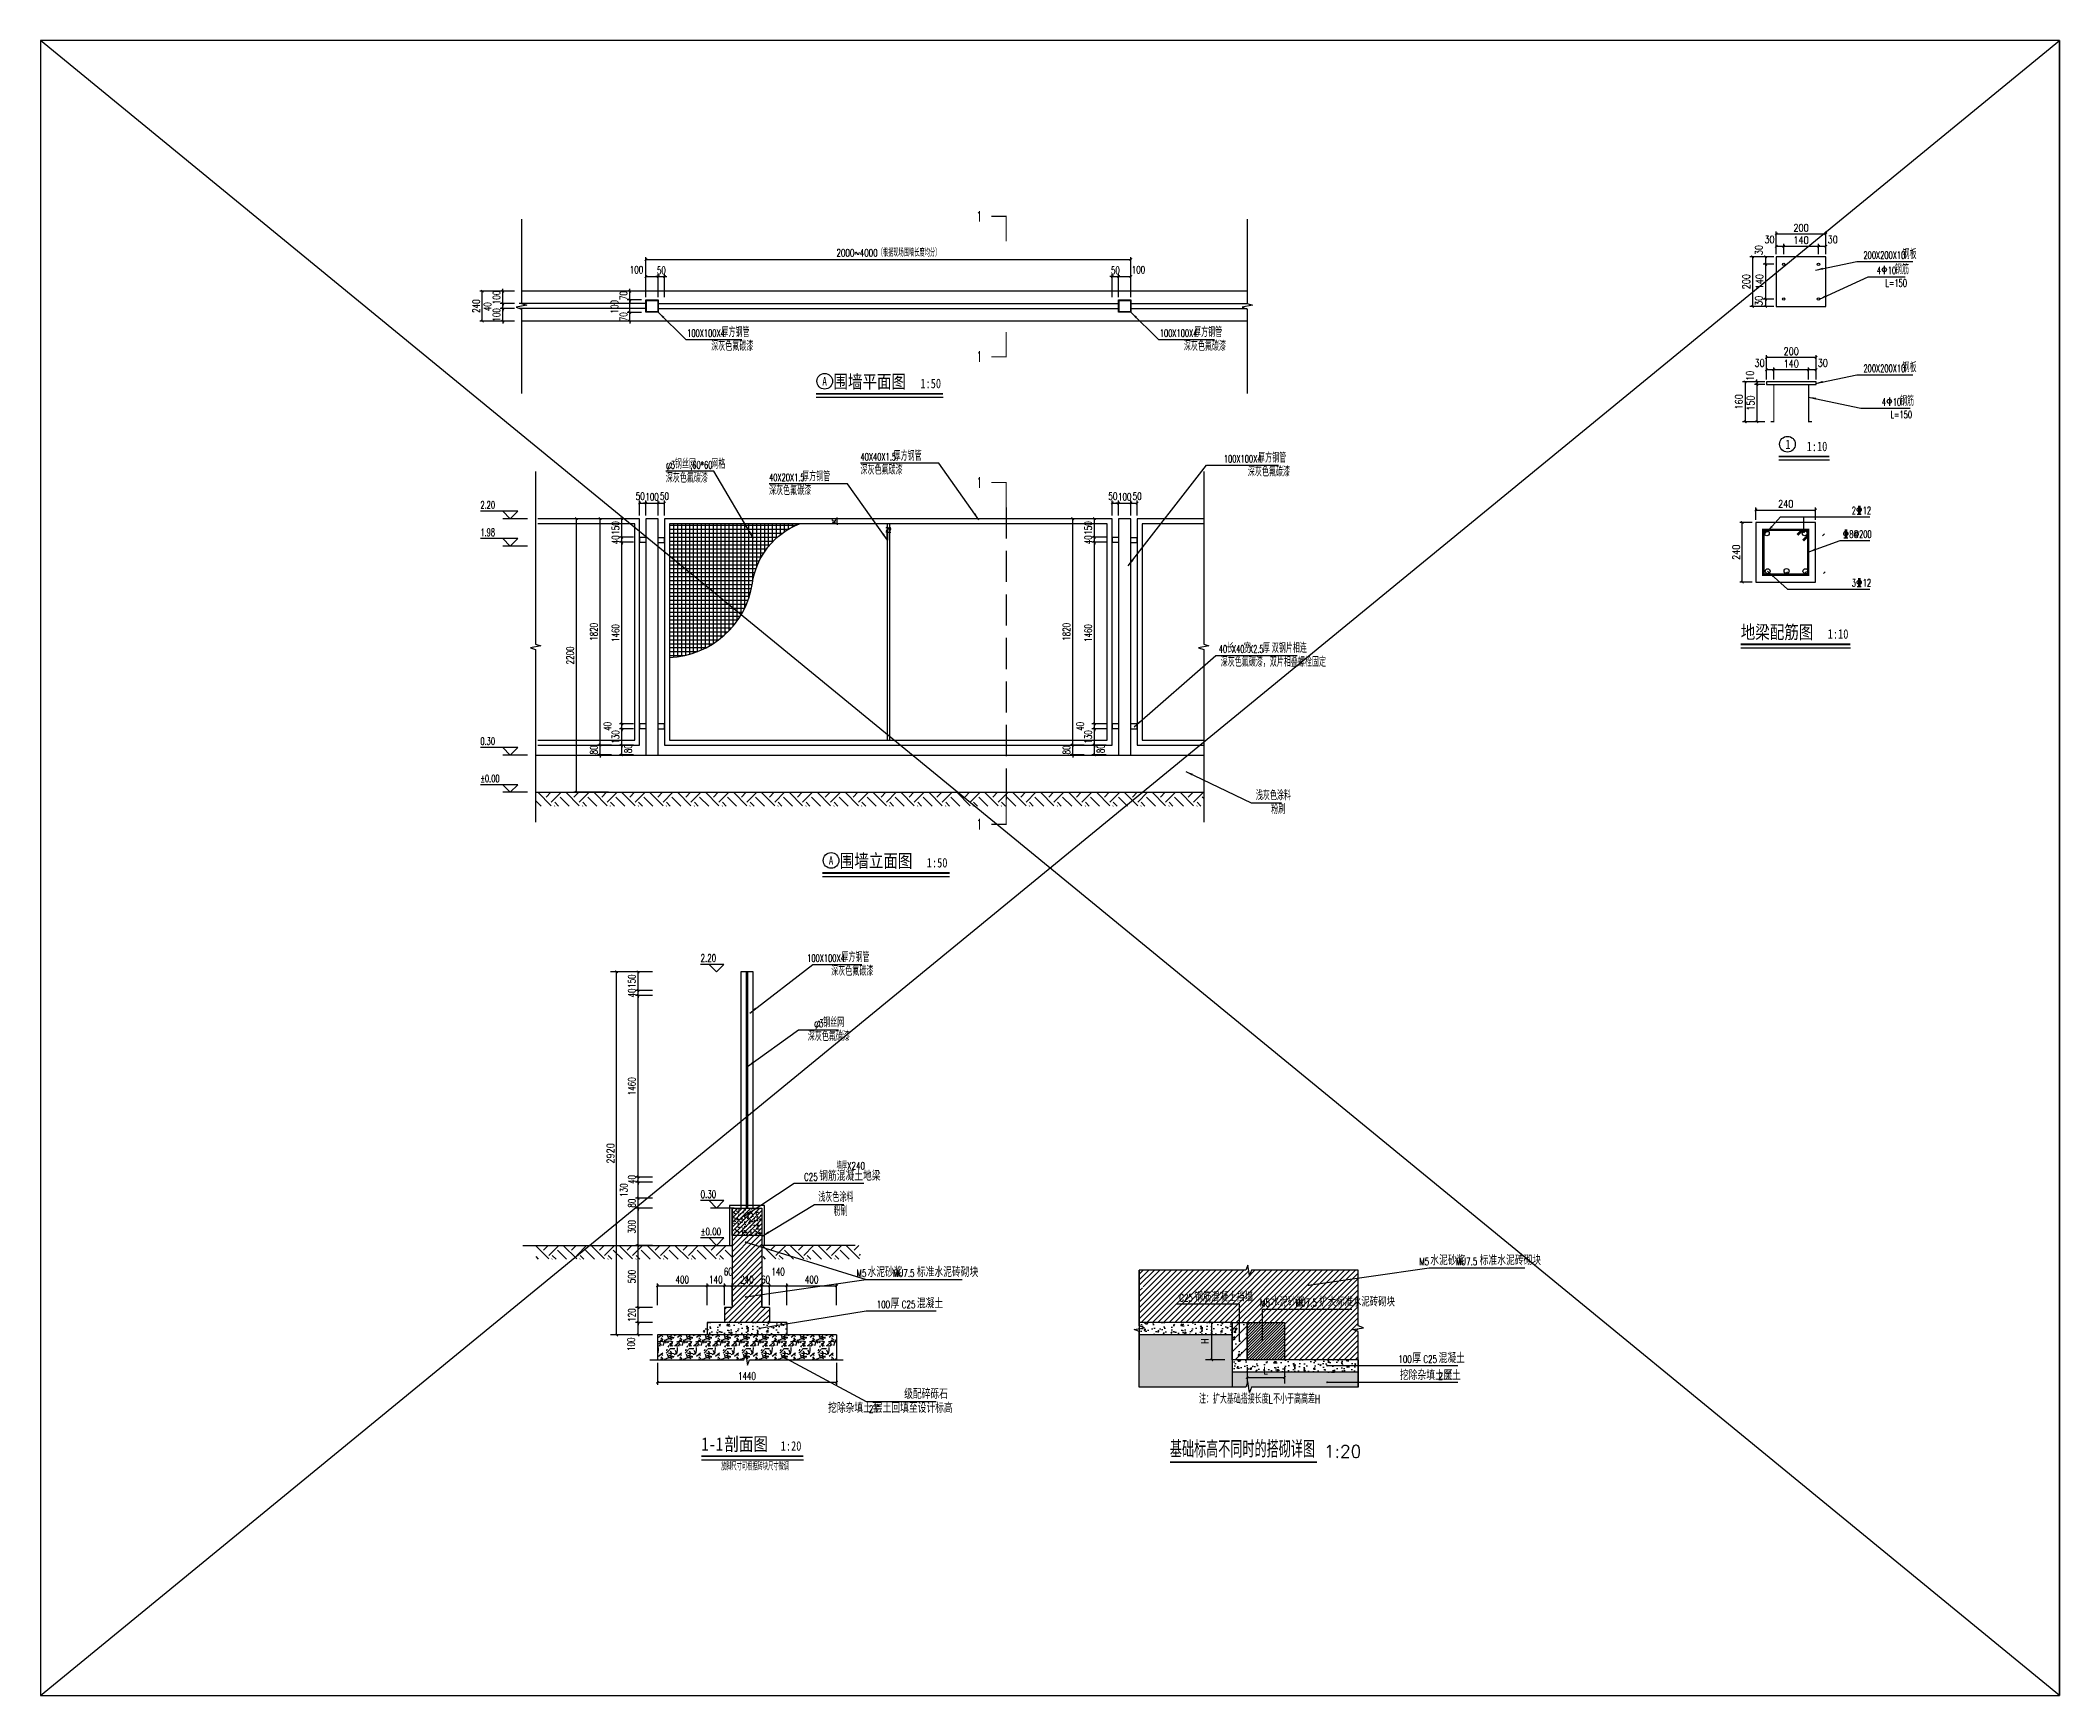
# Model space of a CAD drawing. Extents: x -91598 to 25837, y -20983 to 23106.
# Drawn here: x 5080 to 21315, y 7255 to 20565 of the extents above; entities that cross this region are included whole.
import ezdxf

# ---------------------------------------------------------------- set-up
doc = ezdxf.new("R2010")
doc.units = 0
doc.header["$LTSCALE"] = 1000
doc.linetypes.add('DASH', pattern=[0.35, 0.25, -0.1])
for name, color, linetype in [('0-05构件层', 6, 'Continuous'), ('0-P-铺装填充', 8, 'Continuous'), ('1-填充', 8, 'Continuous'), ('A-HATCH-1', 252, 'Continuous'), ('A-LIN-V', 9, 'Continuous'), ('AS-WALL', 40, 'Continuous'), ('DIM_ELEV', 3, 'Continuous'), ('DIM_LEAD', 3, 'Continuous'), ('DIM_SYMB', 3, 'Continuous'), ('LM 外轮廓', 30, 'Continuous'), ('PUB_DIM', 3, 'Continuous'), ('PUB_TEXT', 7, 'Continuous'), ('剖切线', 6, 'Continuous'), ('建-尺寸', 3, 'Continuous')]:
    doc.layers.add(name, color=color, linetype=linetype)
doc.layers.add('01填充', color=252, linetype='Continuous', lineweight=25)
doc.styles.add('-黑体', font='', dxfattribs={"width": 0.8})
doc.styles.add('_TCH_DIM', font='SIMPLEX', dxfattribs={"width": 0.8, "bigfont": 'GBCBIG'})
doc.styles.add('_TCH_DIM_T3', font='SIMPLEX', dxfattribs={"width": 0.8, "bigfont": 'GBCBIG'})
doc.styles.add('_TCH_LABEL', font='COMPLEX', dxfattribs={"width": 0.8, "bigfont": 'GBCBIG'})
doc.styles.add('_TEL_DIM', font='SIMPLEX', dxfattribs={"width": 0.8, "height": 3.5, "bigfont": 'GBCBIG'})
doc.styles.add('A-DIM_T3', font='SIMPLEX', dxfattribs={"width": 0.705882, "bigfont": 'GBCBIG'})
doc.styles.get("Standard").update_dxf_attribs({"font": 'txt', "bigfont": 'gbcbig.shx'})
doc.styles.get('-黑体').set_extended_font_data('SimHei')
doc.dimstyles.new('_TCH_ARCH&&20', dxfattribs={"dimtxt": 59.5, "dimasz": 20, "dimexe": 50, "dimexo": 60, "dimgap": 25.25, "dimtad": 1, "dimdec": 0, "dimzin": 0, "dimdsep": 46, "dimtxsty": '_TCH_DIM_T3', "dimblk": 'ARCHTICK', "dimcen": 0.09, "dimclrt": 7, "dimazin": 2, "dimtfac": 1, "dimtdec": 0, "dimtix": 1, "dimtmove": 2, "dimatfit": 3, "dimfxl": 0, "dimtolj": 1, "dimtzin": 0, "dimarcsym": 0})
doc.dimstyles.new('_TCH_ARCH-10', dxfattribs={"dimscale": 10, "dimtxt": 2.975, "dimasz": 1, "dimexe": 1, "dimexo": 1, "dimgap": 1, "dimtad": 1, "dimdec": 0, "dimzin": 0, "dimdsep": 46, "dimtxsty": '_TCH_DIM_T3', "dimblk": 'ARCHTICK', "dimcen": 0.09, "dimclrt": 7, "dimazin": 2, "dimtfac": 1, "dimtdec": 0, "dimtix": 1, "dimtmove": 2, "dimatfit": 3, "dimfxl": 0, "dimtolj": 1, "dimtzin": 0, "dimarcsym": 0})
doc.dimstyles.new('_TCH_ARCH-20', dxfattribs={"dimscale": 20, "dimtxt": 2.975, "dimasz": 1, "dimexe": 2.5, "dimexo": 3, "dimgap": 1, "dimtad": 1, "dimdec": 0, "dimzin": 0, "dimdsep": 46, "dimtxsty": '_TCH_DIM_T3', "dimblk": 'ARCHTICK', "dimcen": 0.09, "dimclrt": 7, "dimazin": 2, "dimtfac": 1, "dimtdec": 0, "dimtix": 1, "dimtmove": 2, "dimatfit": 3, "dimfxl": 0, "dimtolj": 1, "dimtzin": 0, "dimarcsym": 0})
doc.dimstyles.new('A-DIM-10', dxfattribs={"dimscale": 10, "dimtxt": 2.975, "dimasz": 1, "dimexe": 1, "dimexo": 1, "dimgap": 1, "dimtad": 1, "dimdec": 0, "dimzin": 0, "dimdsep": 46, "dimtxsty": 'A-DIM_T3', "dimblk": 'ARCHTICK', "dimcen": 0.09, "dimclrt": 7, "dimazin": 2, "dimtfac": 1, "dimtdec": 0, "dimtix": 1, "dimtmove": 2, "dimatfit": 3, "dimfxl": 0, "dimtolj": 1, "dimtzin": 0, "dimarcsym": 0})
doc.dimstyles.new('A-DIM-20', dxfattribs={"dimscale": 20, "dimtxt": 2.975, "dimasz": 1, "dimexe": 1, "dimexo": 1, "dimgap": 1, "dimtad": 1, "dimdec": 0, "dimzin": 0, "dimdsep": 46, "dimtxsty": 'A-DIM_T3', "dimblk": 'ARCHTICK', "dimcen": 0.09, "dimclrt": 7, "dimazin": 2, "dimtfac": 1, "dimtdec": 0, "dimtix": 1, "dimtmove": 2, "dimatfit": 3, "dimfxl": 0, "dimtolj": 1, "dimtzin": 0, "dimarcsym": 0})
pattern_1 = [(45, (-13684.55, 19503.766), (-22.45064, 22.45064), [])]

msp = doc.modelspace()

# ---------------------------------------------------------------- texts
at = {"layer": 'DIM_ELEV', "color": 7, "style": '_TCH_DIM'}
for s, width, p in [('2.20', 0.564706, (8617.7, 16799.5)), ('1.98', 0.564706, (8617.7, 16579.5)), ('0.30', 0.564706, (8617.7, 14899.5)), ('%%P0.00', 0.564706, (8617.7, 14599.5)), ('2.20', 0.705882, (10387.9, 13156.3)), ('0.30', 0.705882, (10387.9, 11256.3)), ('%%P0.00', 0.705882, (10387.9, 10956.3))]:
    msp.add_text(s, height=59.5, dxfattribs=dict(at, width=width)).set_placement(p)
at = {"layer": 'DIM_LEAD', "color": 7, "style": '_TCH_DIM'}
for s, height, width, p in [('100X100X4', 59.5, 0.564706, (10280.5, 18181)), ('厚方钢管', 70.52, 0.8, (10555.7, 18181)), ('100X100X4', 59.5, 0.564706, (14080.5, 18181)), ('厚方钢管', 70.52, 0.8, (14355.7, 18181)), ('深灰色氟碳漆', 70.52, 0.8, (10473.6, 18069)), ('深灰色氟碳漆', 70.52, 0.8, (14273.6, 18069)), ('40X40X1.5', 59.5, 0.564706, (11673.9, 17186)), ('厚方钢管', 70.52, 0.8, (11939.5, 17186)), ('100X100X4', 59.5, 0.564706, (14595.5, 17171)), ('厚方钢管', 70.52, 0.8, (14870.7, 17171)), ('深灰色氟碳漆', 70.52, 0.8, (10108.4, 17009)), ('φ', 70.5, 0.8, (10108.4, 17121)), ('3', 59.5, 0.564706, (10149.5, 17121)), ('钢丝网', 70.52, 0.8, (10181.5, 17121)), (',60*60', 59.5, 0.564706, (10304.7, 17121)), ('网格', 70.52, 0.8, (10474.3, 17121)), ('40X20X1.5', 59.5, 0.564706, (10938.9, 17021)), ('厚方钢管', 70.52, 0.8, (11204.5, 17021)), ('深灰色氟碳漆', 70.52, 0.8, (11673.9, 17074)), ('深灰色氟碳漆', 70.52, 0.8, (14788.6, 17059)), ('深灰色氟碳漆', 70.52, 0.8, (10938.9, 16909)), ('40', 59.5, 0.564706, (14555.1, 15641)), ('深灰色氟碳漆，双片相叠螺栓固定', 70.519, 0.8, (14570.1, 15529)), ('长', 70.5, 0.8, (14619.1, 15641)), ('X40', 59.5, 0.564706, (14660.2, 15641)), ('宽', 70.5, 0.8, (14756.2, 15641)), ('X2.5', 59.5, 0.564706, (14797.3, 15641)), ('厚', 70.5, 0.8, (14909.3, 15641)), ('双钢片相连', 70.52, 0.8, (14980.7, 15641)), ('浅灰色涂料', 70.52, 0.8, (14852.7, 14456)), ('粉刷', 70.52, 0.8, (14975.9, 14344)), ('100X100X4', 59.5, 0.564706, (11245.5, 13156)), ('厚方钢管', 70.52, 0.8, (11520.7, 13156)), ('深灰色氟碳漆', 70.52, 0.8, (11438.6, 13044)), ('φ', 70.5, 0.8, (11300.3, 12631)), ('3', 59.5, 0.564706, (11341.4, 12631)), ('钢丝网', 70.52, 0.8, (11373.4, 12631)), ('深灰色氟碳漆', 70.52, 0.8, (11250.2, 12519)), ('墙厚X240', 59.5, 0.705882, (11481.9, 11485.7)), ('C25', 59.5, 0.705882, (11219.9, 11395.7)), ('浅灰色涂料', 70.52, 0.8, (11334.7, 11226)), ('粉刷', 70.52, 0.8, (11457.9, 11114)), ('M5', 59.5, 0.705882, (16166.9, 10717)), ('MU7.5', 59.5, 0.705882, (16460.3, 10717)), ('M5', 59.5, 0.705882, (11641.9, 10622)), ('MU7.5', 59.5, 0.705882, (11935.3, 10622)), ('100', 59.5, 0.705882, (11803.9, 10370.3)), ('C25', 59.5, 0.705882, (12005.3, 10370.3)), ('100', 59.5, 0.705882, (15998.1, 9930.3)), ('C25', 59.5, 0.705882, (16199.4, 9930.3)), ('2', 59.5, 0.705882, (16319.6, 9793.3)), ('2', 59.5, 0.705882, (11741.3, 9529.7)), ('放脚尺寸可根据砖块尺寸微调', 59.5, 0.705882, (10552.9, 9066.9))]:
    msp.add_text(s, height=height, dxfattribs=dict(at, width=width)).set_placement(p)
for s, height, p in [('钢筋混凝土地梁', 70.52, (11341.9, 11395.7)), ('水泥砂浆', 70.52, (16254.9, 10717)), ('标准水泥砖砌块', 70.52, (16652.3, 10717)), ('水泥砂浆', 70.52, (11729.9, 10622)), ('标准水泥砖砌块', 70.52, (12127.3, 10622)), ('厚', 70.5, (11915.9, 10370.3)), ('混凝土', 70.52, (12127.3, 10370.3)), ('厚', 70.5, (16110.1, 9930.3)), ('混凝土', 70.52, (16321.4, 9930.3)), ('挖除杂填土至', 70.52, (16011.6, 9793.3)), ('层土', 70.52, (16359.6, 9793.3)), ('挖除杂填土至', 70.52, (11413.3, 9529.7)), ('层土', 70.52, (11781.3, 9529.7)), ('回填至设计标高', 70.52, (11921.9, 9529.7)), ('级配碎砾石', 70.52, (12024.6, 9641.7))]:
    msp.add_text(s, height=height, dxfattribs=at).set_placement(p)
at = {"layer": 'DIM_SYMB', "color": 7}
for s, height, style, width, p in [('1', 85, '_TCH_LABEL', 0.564706, (12608.2, 19107.5)), ('1', 85, '_TCH_LABEL', 0.564706, (12608.2, 17979.7)), ('围墙平面图', 106.95, '-黑体', 0.8, (11456.1, 17768.1)), ('A', 68, '-黑体', 0.8, (11366.9, 17789.2)), ('1:50', 76.39, '-黑体', 0.8, (12155.4, 17768.1)), ('1', 85, '_TCH_LABEL', 0.564706, (12608.2, 16967.5)), ('1', 85, '_TCH_LABEL', 0.564706, (12608.2, 14219.7)), ('A', 68, '-黑体', 0.8, (11418.3, 13935.5)), ('围墙立面图', 106.95, '-黑体', 0.8, (11507.5, 13914.4)), ('1:50', 76.39, '-黑体', 0.8, (12206.8, 13914.4)), ('1-1', 106.95, '-黑体', 0.8, (10394.7, 9224.5)), ('剖面图', 106.95, '-黑体', 0.8, (10579.3, 9224.5)), ('1:20', 76.39, '-黑体', 0.8, (11032.5, 9224.5))]:
    msp.add_text(s, height=height, dxfattribs=dict(at, style=style, width=width)).set_placement(p)
at = {"layer": 'PUB_DIM', "color": 7, "insert": (11898.3, 18855.7), "char_height": 59.5, "attachment_point": 5, "style": 'A-DIM_T3'}
msp.add_mtext('\\A1;2000~4000（根据现场围墙长度均分）', dxfattribs=at)
at = {"layer": 'PUB_TEXT'}
for s, height, style, width, p in [('C25', 59.5, '_TCH_DIM', 0.705882, (14236.5, 10424.8)), ('M5', 59.5, '_TCH_DIM', 0.705882, (14886.6, 10384.8)), ('MU7.5', 59.5, '_TCH_DIM', 0.705882, (15171.2, 10384.8)), ('注：扩大基础搭接长度', 70, '_TEL_DIM', 0.8, (14395.5, 9603.8)), ('L', 70, '_TEL_DIM', 0.64, (14955.5, 9603.8)), ('不小于高高差', 70, '_TEL_DIM', 0.8, (14991.7, 9603.8)), ('H', 70, '_TEL_DIM', 0.64, (15327.7, 9603.8))]:
    msp.add_text(s, height=height, dxfattribs=dict(at, style=style, width=width)).set_placement(p)
at = {"layer": 'PUB_TEXT', "style": '_TCH_DIM'}
for s, p in [('钢筋混凝土挡墙', (14358.5, 10424.8)), ('水泥砂浆', (14974.6, 10384.8)), ('扩大标准水泥砖砌块', (15363.2, 10384.8))]:
    msp.add_text(s, height=67.52, dxfattribs=at).set_placement(p)
at = {"layer": 'PUB_TEXT'}
for s, height, p in [('基础标高不同时的搭砌详图', 135.035, (14161.3, 9168.8)), ('1:20', 100, (15399.6, 9168.8))]:
    msp.add_text(s, height=height, dxfattribs=at).set_placement(p)

# ---------------------------------------------------------------- blocks, each defined once
blk = doc.blocks.new('_ArchTick')
at = {"color": 0, "linetype": 'ByBlock', "const_width": 0.4}
blk.add_lwpolyline([(-0.5, -0.5), (0.5, 0.5)], dxfattribs=at)
blk = doc.blocks.new('*D190')
at = {"layer": 'Defpoints', "color": 0}
for p in [(8695920.3, -3201951.9), (8695854.9, -3202151.9), (8695920.3, -3202151.9)]:
    blk.add_point(p, dxfattribs=at)
at = {"layer": 'PUB_DIM', "color": 0, "lineweight": -2}
for p, q in [((8695910.3, -3201951.9), (8695844.9, -3201951.9)), ((8695854.9, -3201951.9), (8695854.9, -3202151.9)), ((8695910.3, -3202151.9), (8695844.9, -3202151.9))]:
    blk.add_line(p, q, dxfattribs=at)
at = {"layer": 'PUB_DIM', "color": 0, "lineweight": -2, "xscale": 10, "yscale": 10, "zscale": 10}
for p, rotation in [((8695854.9, -3201951.9), 90), ((8695854.9, -3202151.9), 270)]:
    blk.add_blockref('_ArchTick', p, dxfattribs=dict(at, rotation=rotation))
at = {"layer": 'PUB_DIM', "color": 7, "insert": (8695830.1, -3202051.9), "char_height": 29.75, "attachment_point": 5, "rotation": 90, "style": '_TCH_DIM_T3'}
blk.add_mtext('\\A1;200', dxfattribs=at)
blk = doc.blocks.new('*D191')
at = {"layer": 'Defpoints', "color": 0}
for p in [(8696150.3, -3201859.9), (8695950.3, -3201923.8), (8696150.3, -3201923.8)]:
    blk.add_point(p, dxfattribs=at)
at = {"layer": 'PUB_DIM', "color": 0, "lineweight": -2}
for p, q in [((8695950.3, -3201913.8), (8695950.3, -3201849.9)), ((8695950.3, -3201859.9), (8696150.3, -3201859.9)), ((8696150.3, -3201913.8), (8696150.3, -3201849.9))]:
    blk.add_line(p, q, dxfattribs=at)
at = {"layer": 'PUB_DIM', "color": 0, "lineweight": -2, "xscale": 10, "yscale": 10, "zscale": 10, "rotation": 180}
blk.add_blockref('_ArchTick', (8695950.3, -3201859.9), dxfattribs=at)
at = {"layer": 'PUB_DIM', "color": 0, "lineweight": -2, "xscale": 10, "yscale": 10, "zscale": 10}
blk.add_blockref('_ArchTick', (8696150.3, -3201859.9), dxfattribs=at)
at = {"layer": 'PUB_DIM', "color": 7, "insert": (8696050.3, -3201835), "char_height": 29.75, "attachment_point": 5, "style": '_TCH_DIM_T3'}
blk.add_mtext('\\A1;200', dxfattribs=at)
blk = doc.blocks.new('*D192')
at = {"layer": 'Defpoints', "color": 0}
for p in [(8696080.6, -3202406.3), (8696080.6, -3202455.1), (8696110.6, -3202455.1)]:
    blk.add_point(p, dxfattribs=at)
at = {"layer": 'PUB_DIM', "color": 0, "lineweight": -2}
for p, q in [((8696080.6, -3202445.1), (8696080.6, -3202396.3)), ((8696110.6, -3202406.3), (8696080.6, -3202406.3)), ((8696110.6, -3202445.1), (8696110.6, -3202396.3))]:
    blk.add_line(p, q, dxfattribs=at)
at = {"layer": 'PUB_DIM', "color": 0, "lineweight": -2, "xscale": 10, "yscale": 10, "zscale": 10, "rotation": 180}
blk.add_blockref('_ArchTick', (8696080.6, -3202406.3), dxfattribs=at)
at = {"layer": 'PUB_DIM', "color": 0, "lineweight": -2, "xscale": 10, "yscale": 10, "zscale": 10}
blk.add_blockref('_ArchTick', (8696110.6, -3202406.3), dxfattribs=at)
at = {"layer": 'PUB_DIM', "color": 7, "insert": (8696137.6, -3202378.8), "char_height": 29.75, "attachment_point": 5, "style": '_TCH_DIM_T3'}
blk.add_mtext('\\A1;30', dxfattribs=at)
blk = doc.blocks.new('*D193')
at = {"layer": 'Defpoints', "color": 0}
for p in [(8695940.6, -3202406.3), (8695940.6, -3202455.1), (8696080.6, -3202455.1)]:
    blk.add_point(p, dxfattribs=at)
at = {"layer": 'PUB_DIM', "color": 0, "lineweight": -2}
for p, q in [((8695940.6, -3202445.1), (8695940.6, -3202396.3)), ((8696080.6, -3202406.3), (8695940.6, -3202406.3)), ((8696080.6, -3202445.1), (8696080.6, -3202396.3))]:
    blk.add_line(p, q, dxfattribs=at)
at = {"layer": 'PUB_DIM', "color": 0, "lineweight": -2, "xscale": 10, "yscale": 10, "zscale": 10, "rotation": 180}
blk.add_blockref('_ArchTick', (8695940.6, -3202406.3), dxfattribs=at)
at = {"layer": 'PUB_DIM', "color": 0, "lineweight": -2, "xscale": 10, "yscale": 10, "zscale": 10}
blk.add_blockref('_ArchTick', (8696080.6, -3202406.3), dxfattribs=at)
at = {"layer": 'PUB_DIM', "color": 7, "insert": (8696010.6, -3202381.5), "char_height": 29.75, "attachment_point": 5, "style": '_TCH_DIM_T3'}
blk.add_mtext('\\A1;140', dxfattribs=at)
blk = doc.blocks.new('*D194')
at = {"layer": 'Defpoints', "color": 0}
for p in [(8695910.6, -3202406.3), (8695910.6, -3202455.1), (8695940.6, -3202455.1)]:
    blk.add_point(p, dxfattribs=at)
at = {"layer": 'PUB_DIM', "color": 0, "lineweight": -2}
for p, q in [((8695910.6, -3202445.1), (8695910.6, -3202396.3)), ((8695940.6, -3202406.3), (8695910.6, -3202406.3)), ((8695940.6, -3202445.1), (8695940.6, -3202396.3))]:
    blk.add_line(p, q, dxfattribs=at)
at = {"layer": 'PUB_DIM', "color": 0, "lineweight": -2, "xscale": 10, "yscale": 10, "zscale": 10, "rotation": 180}
blk.add_blockref('_ArchTick', (8695910.6, -3202406.3), dxfattribs=at)
at = {"layer": 'PUB_DIM', "color": 0, "lineweight": -2, "xscale": 10, "yscale": 10, "zscale": 10}
blk.add_blockref('_ArchTick', (8695940.6, -3202406.3), dxfattribs=at)
at = {"layer": 'PUB_DIM', "color": 7, "insert": (8695883.6, -3202378.8), "char_height": 29.75, "attachment_point": 5, "style": '_TCH_DIM_T3'}
blk.add_mtext('\\A1;30', dxfattribs=at)
blk = doc.blocks.new('*D195')
at = {"layer": 'Defpoints', "color": 0}
for p in [(8695910.6, -3202356.8), (8695910.6, -3202424.3), (8696110.6, -3202424.3)]:
    blk.add_point(p, dxfattribs=at)
at = {"layer": 'PUB_DIM', "color": 0, "lineweight": -2}
for p, q in [((8695910.6, -3202414.3), (8695910.6, -3202346.8)), ((8696110.6, -3202414.3), (8696110.6, -3202346.8)), ((8696110.6, -3202356.8), (8695910.6, -3202356.8))]:
    blk.add_line(p, q, dxfattribs=at)
at = {"layer": 'PUB_DIM', "color": 0, "lineweight": -2, "xscale": 10, "yscale": 10, "zscale": 10, "rotation": 180}
blk.add_blockref('_ArchTick', (8695910.6, -3202356.8), dxfattribs=at)
at = {"layer": 'PUB_DIM', "color": 0, "lineweight": -2, "xscale": 10, "yscale": 10, "zscale": 10}
blk.add_blockref('_ArchTick', (8696110.6, -3202356.8), dxfattribs=at)
at = {"layer": 'PUB_DIM', "color": 7, "insert": (8696010.6, -3202331.9), "char_height": 29.75, "attachment_point": 5, "style": '_TCH_DIM_T3'}
blk.add_mtext('\\A1;200', dxfattribs=at)
blk = doc.blocks.new('*D196')
at = {"layer": 'Defpoints', "color": 0}
for p in [(8695884.7, -3202455.1), (8695825.2, -3202615.1), (8695884.7, -3202615.1)]:
    blk.add_point(p, dxfattribs=at)
at = {"layer": 'PUB_DIM', "color": 0, "lineweight": -2}
for p, q in [((8695874.7, -3202455.1), (8695815.2, -3202455.1)), ((8695825.2, -3202455.1), (8695825.2, -3202615.1)), ((8695874.7, -3202615.1), (8695815.2, -3202615.1))]:
    blk.add_line(p, q, dxfattribs=at)
at = {"layer": 'PUB_DIM', "color": 0, "lineweight": -2, "xscale": 10, "yscale": 10, "zscale": 10}
for p, rotation in [((8695825.2, -3202455.1), 90), ((8695825.2, -3202615.1), 270)]:
    blk.add_blockref('_ArchTick', p, dxfattribs=dict(at, rotation=rotation))
at = {"layer": 'PUB_DIM', "color": 7, "insert": (8695800.3, -3202535.1), "char_height": 29.75, "attachment_point": 5, "rotation": 90, "style": '_TCH_DIM_T3'}
blk.add_mtext('\\A1;160', dxfattribs=at)
blk = doc.blocks.new('*D197')
at = {"layer": 'Defpoints', "color": 0}
for p in [(8695872.4, -3202465.1), (8695914.9, -3202455.1), (8695914.9, -3202465.1)]:
    blk.add_point(p, dxfattribs=at)
at = {"layer": 'PUB_DIM', "color": 0, "lineweight": -2}
for p, q in [((8695904.9, -3202455.1), (8695862.4, -3202455.1)), ((8695904.9, -3202465.1), (8695862.4, -3202465.1)), ((8695872.4, -3202455.1), (8695872.4, -3202445.1)), ((8695872.4, -3202455.1), (8695872.4, -3202465.1)), ((8695872.4, -3202465.1), (8695872.4, -3202475.1))]:
    blk.add_line(p, q, dxfattribs=at)
at = {"layer": 'PUB_DIM', "color": 0, "lineweight": -2, "xscale": 10, "yscale": 10, "zscale": 10}
for p, rotation in [((8695872.4, -3202455.1), 270), ((8695872.4, -3202465.1), 90)]:
    blk.add_blockref('_ArchTick', p, dxfattribs=dict(at, rotation=rotation))
at = {"layer": 'PUB_DIM', "color": 7, "insert": (8695844.9, -3202430.1), "char_height": 29.75, "attachment_point": 5, "rotation": 90, "style": '_TCH_DIM_T3'}
blk.add_mtext('\\A1;10', dxfattribs=at)
blk = doc.blocks.new('*D198')
at = {"layer": 'Defpoints', "color": 0}
for p in [(8695914.9, -3202465.1), (8695872.4, -3202615.1), (8695914.9, -3202615.1)]:
    blk.add_point(p, dxfattribs=at)
at = {"layer": 'PUB_DIM', "color": 0, "lineweight": -2}
for p, q in [((8695904.9, -3202465.1), (8695862.4, -3202465.1)), ((8695872.4, -3202465.1), (8695872.4, -3202615.1)), ((8695904.9, -3202615.1), (8695862.4, -3202615.1))]:
    blk.add_line(p, q, dxfattribs=at)
at = {"layer": 'PUB_DIM', "color": 0, "lineweight": -2, "xscale": 10, "yscale": 10, "zscale": 10}
for p, rotation in [((8695872.4, -3202465.1), 90), ((8695872.4, -3202615.1), 270)]:
    blk.add_blockref('_ArchTick', p, dxfattribs=dict(at, rotation=rotation))
at = {"layer": 'PUB_DIM', "color": 7, "insert": (8695847.6, -3202540.1), "char_height": 29.75, "attachment_point": 5, "rotation": 90, "style": '_TCH_DIM_T3'}
blk.add_mtext('\\A1;150', dxfattribs=at)
blk = doc.blocks.new('*D199')
at = {"layer": 'Defpoints', "color": 0}
for p in [(8695980.3, -3201909.4), (8695950.3, -3201951.9), (8695980.3, -3201951.9)]:
    blk.add_point(p, dxfattribs=at)
at = {"layer": 'PUB_DIM', "color": 0, "lineweight": -2}
for p, q in [((8695950.3, -3201941.9), (8695950.3, -3201899.4)), ((8695950.3, -3201909.4), (8695980.3, -3201909.4)), ((8695980.3, -3201941.9), (8695980.3, -3201899.4))]:
    blk.add_line(p, q, dxfattribs=at)
at = {"layer": 'PUB_DIM', "color": 0, "lineweight": -2, "xscale": 10, "yscale": 10, "zscale": 10, "rotation": 180}
blk.add_blockref('_ArchTick', (8695950.3, -3201909.4), dxfattribs=at)
at = {"layer": 'PUB_DIM', "color": 0, "lineweight": -2, "xscale": 10, "yscale": 10, "zscale": 10}
blk.add_blockref('_ArchTick', (8695980.3, -3201909.4), dxfattribs=at)
at = {"layer": 'PUB_DIM', "color": 7, "insert": (8695923.3, -3201881.9), "char_height": 29.75, "attachment_point": 5, "style": '_TCH_DIM_T3'}
blk.add_mtext('\\A1;30', dxfattribs=at)
blk = doc.blocks.new('*D200')
at = {"layer": 'Defpoints', "color": 0}
for p in [(8696120.3, -3201909.4), (8695980.3, -3201951.9), (8696120.3, -3201951.9)]:
    blk.add_point(p, dxfattribs=at)
at = {"layer": 'PUB_DIM', "color": 0, "lineweight": -2}
for p, q in [((8695980.3, -3201941.9), (8695980.3, -3201899.4)), ((8695980.3, -3201909.4), (8696120.3, -3201909.4)), ((8696120.3, -3201941.9), (8696120.3, -3201899.4))]:
    blk.add_line(p, q, dxfattribs=at)
at = {"layer": 'PUB_DIM', "color": 0, "lineweight": -2, "xscale": 10, "yscale": 10, "zscale": 10, "rotation": 180}
blk.add_blockref('_ArchTick', (8695980.3, -3201909.4), dxfattribs=at)
at = {"layer": 'PUB_DIM', "color": 0, "lineweight": -2, "xscale": 10, "yscale": 10, "zscale": 10}
blk.add_blockref('_ArchTick', (8696120.3, -3201909.4), dxfattribs=at)
at = {"layer": 'PUB_DIM', "color": 7, "insert": (8696050.3, -3201884.6), "char_height": 29.75, "attachment_point": 5, "style": '_TCH_DIM_T3'}
blk.add_mtext('\\A1;140', dxfattribs=at)
blk = doc.blocks.new('*D201')
at = {"layer": 'Defpoints', "color": 0}
for p in [(8696150.3, -3201909.4), (8696120.3, -3201951.9), (8696150.3, -3201951.9)]:
    blk.add_point(p, dxfattribs=at)
at = {"layer": 'PUB_DIM', "color": 0, "lineweight": -2}
for p, q in [((8696120.3, -3201941.9), (8696120.3, -3201899.4)), ((8696120.3, -3201909.4), (8696150.3, -3201909.4)), ((8696150.3, -3201941.9), (8696150.3, -3201899.4))]:
    blk.add_line(p, q, dxfattribs=at)
at = {"layer": 'PUB_DIM', "color": 0, "lineweight": -2, "xscale": 10, "yscale": 10, "zscale": 10, "rotation": 180}
blk.add_blockref('_ArchTick', (8696120.3, -3201909.4), dxfattribs=at)
at = {"layer": 'PUB_DIM', "color": 0, "lineweight": -2, "xscale": 10, "yscale": 10, "zscale": 10}
blk.add_blockref('_ArchTick', (8696150.3, -3201909.4), dxfattribs=at)
at = {"layer": 'PUB_DIM', "color": 7, "insert": (8696177.3, -3201881.9), "char_height": 29.75, "attachment_point": 5, "style": '_TCH_DIM_T3'}
blk.add_mtext('\\A1;30', dxfattribs=at)
blk = doc.blocks.new('*D202')
at = {"layer": 'Defpoints', "color": 0}
for p in [(8695907.7, -3201981.9), (8695950.3, -3201951.9), (8695950.3, -3201981.9)]:
    blk.add_point(p, dxfattribs=at)
at = {"layer": 'PUB_DIM', "color": 0, "lineweight": -2}
for p, q in [((8695940.3, -3201951.9), (8695897.7, -3201951.9)), ((8695940.3, -3201981.9), (8695897.7, -3201981.9)), ((8695907.7, -3201951.9), (8695907.7, -3201981.9))]:
    blk.add_line(p, q, dxfattribs=at)
at = {"layer": 'PUB_DIM', "color": 0, "lineweight": -2, "xscale": 10, "yscale": 10, "zscale": 10}
for p, rotation in [((8695907.7, -3201951.9), 90), ((8695907.7, -3201981.9), 270)]:
    blk.add_blockref('_ArchTick', p, dxfattribs=dict(at, rotation=rotation))
at = {"layer": 'PUB_DIM', "color": 7, "insert": (8695880.2, -3201924.9), "char_height": 29.75, "attachment_point": 5, "rotation": 90, "style": '_TCH_DIM_T3'}
blk.add_mtext('\\A1;30', dxfattribs=at)
blk = doc.blocks.new('*D203')
at = {"layer": 'Defpoints', "color": 0}
for p in [(8695950.3, -3201981.9), (8695907.7, -3202121.9), (8695950.3, -3202121.9)]:
    blk.add_point(p, dxfattribs=at)
at = {"layer": 'PUB_DIM', "color": 0, "lineweight": -2}
for p, q in [((8695940.3, -3201981.9), (8695897.7, -3201981.9)), ((8695907.7, -3201981.9), (8695907.7, -3202121.9)), ((8695940.3, -3202121.9), (8695897.7, -3202121.9))]:
    blk.add_line(p, q, dxfattribs=at)
at = {"layer": 'PUB_DIM', "color": 0, "lineweight": -2, "xscale": 10, "yscale": 10, "zscale": 10}
for p, rotation in [((8695907.7, -3201981.9), 90), ((8695907.7, -3202121.9), 270)]:
    blk.add_blockref('_ArchTick', p, dxfattribs=dict(at, rotation=rotation))
at = {"layer": 'PUB_DIM', "color": 7, "insert": (8695882.9, -3202051.9), "char_height": 29.75, "attachment_point": 5, "rotation": 90, "style": '_TCH_DIM_T3'}
blk.add_mtext('\\A1;140', dxfattribs=at)
blk = doc.blocks.new('*D204')
at = {"layer": 'Defpoints', "color": 0}
for p in [(8695907.7, -3202151.9), (8695950.3, -3202121.9), (8695950.3, -3202151.9)]:
    blk.add_point(p, dxfattribs=at)
at = {"layer": 'PUB_DIM', "color": 0, "lineweight": -2}
for p, q in [((8695940.3, -3202121.9), (8695897.7, -3202121.9)), ((8695940.3, -3202151.9), (8695897.7, -3202151.9)), ((8695907.7, -3202121.9), (8695907.7, -3202151.9))]:
    blk.add_line(p, q, dxfattribs=at)
at = {"layer": 'PUB_DIM', "color": 0, "lineweight": -2, "xscale": 10, "yscale": 10, "zscale": 10}
for p, rotation in [((8695907.7, -3202121.9), 90), ((8695907.7, -3202151.9), 270)]:
    blk.add_blockref('_ArchTick', p, dxfattribs=dict(at, rotation=rotation))
at = {"layer": 'PUB_DIM', "color": 7, "insert": (8695880.2, -3202128.9), "char_height": 29.75, "attachment_point": 5, "rotation": 90, "style": '_TCH_DIM_T3'}
blk.add_mtext('\\A1;30', dxfattribs=at)
blk = doc.blocks.new('*D205')
at = {"layer": 'Defpoints', "color": 0}
for p in [(8696108.6, -3202969.9), (8695868.6, -3203019.7), (8696108.6, -3203019.7)]:
    blk.add_point(p, dxfattribs=at)
at = {"layer": 'PUB_DIM', "color": 0, "lineweight": -2}
for p, q in [((8695868.6, -3203009.7), (8695868.6, -3202959.9)), ((8695868.6, -3202969.9), (8696108.6, -3202969.9)), ((8696108.6, -3203009.7), (8696108.6, -3202959.9))]:
    blk.add_line(p, q, dxfattribs=at)
at = {"layer": 'PUB_DIM', "color": 0, "lineweight": -2, "xscale": 10, "yscale": 10, "zscale": 10, "rotation": 180}
blk.add_blockref('_ArchTick', (8695868.6, -3202969.9), dxfattribs=at)
at = {"layer": 'PUB_DIM', "color": 0, "lineweight": -2, "xscale": 10, "yscale": 10, "zscale": 10}
blk.add_blockref('_ArchTick', (8696108.6, -3202969.9), dxfattribs=at)
at = {"layer": 'PUB_DIM', "color": 7, "insert": (8695988.6, -3202945), "char_height": 29.75, "attachment_point": 5, "style": '_TCH_DIM_T3'}
blk.add_mtext('\\A1;240', dxfattribs=at)
blk = doc.blocks.new('*D206')
at = {"layer": 'Defpoints', "color": 0}
for p in [(8695813.8, -3203019.7), (8695863.6, -3203019.7), (8695863.6, -3203259.7)]:
    blk.add_point(p, dxfattribs=at)
at = {"layer": 'PUB_DIM', "color": 0, "lineweight": -2}
for p, q in [((8695853.6, -3203019.7), (8695803.8, -3203019.7)), ((8695813.8, -3203259.7), (8695813.8, -3203019.7)), ((8695853.6, -3203259.7), (8695803.8, -3203259.7))]:
    blk.add_line(p, q, dxfattribs=at)
at = {"layer": 'PUB_DIM', "color": 0, "lineweight": -2, "xscale": 10, "yscale": 10, "zscale": 10}
for p, rotation in [((8695813.8, -3203019.7), 90), ((8695813.8, -3203259.7), 270)]:
    blk.add_blockref('_ArchTick', p, dxfattribs=dict(at, rotation=rotation))
at = {"layer": 'PUB_DIM', "color": 7, "insert": (8695788.9, -3203139.7), "char_height": 29.75, "attachment_point": 5, "rotation": 90, "style": '_TCH_DIM_T3'}
blk.add_mtext('\\A1;240', dxfattribs=at)
blk = doc.blocks.new('*D90')
at = {"layer": 'Defpoints', "color": 0}
for p in [(9713, 13075), (9992, 13075), (9992, 10155)]:
    blk.add_point(p, dxfattribs=at)
at = {"layer": 'PUB_DIM', "color": 0, "lineweight": -2}
for p, q in [((9932, 13075), (9663, 13075)), ((9713, 10155), (9713, 13075)), ((9932, 10155), (9663, 10155))]:
    blk.add_line(p, q, dxfattribs=at)
at = {"layer": 'PUB_DIM', "color": 0, "lineweight": -2, "xscale": 20, "yscale": 20, "zscale": 20}
for p, rotation in [((9713, 13075), 90), ((9713, 10155), 270)]:
    blk.add_blockref('_ArchTick', p, dxfattribs=dict(at, rotation=rotation))
at = {"layer": 'PUB_DIM', "color": 7, "insert": (9663, 11615), "char_height": 59.5, "attachment_point": 5, "rotation": 90, "style": '_TCH_DIM_T3'}
blk.add_mtext('\\A1;2920', dxfattribs=at)
blk = doc.blocks.new('*D207')
at = {"layer": 'Defpoints', "color": 0}
for p in [(13748, -3155), (13698, -3275), (13748, -3275)]:
    blk.add_point(p, dxfattribs=at)
at = {"layer": 'PUB_DIM', "color": 0, "lineweight": -2}
for p, q in [((13698, -3255), (13698, -3135)), ((13698, -3155), (13748, -3155)), ((13748, -3255), (13748, -3135))]:
    blk.add_line(p, q, dxfattribs=at)
at = {"layer": 'PUB_DIM', "color": 0, "lineweight": -2, "xscale": 20, "yscale": 20, "zscale": 20, "rotation": 180}
blk.add_blockref('_ArchTick', (13698, -3155), dxfattribs=at)
at = {"layer": 'PUB_DIM', "color": 0, "lineweight": -2, "xscale": 20, "yscale": 20, "zscale": 20}
blk.add_blockref('_ArchTick', (13748, -3155), dxfattribs=at)
at = {"layer": 'PUB_DIM', "color": 7, "insert": (13703, -3100), "char_height": 59.5, "attachment_point": 5, "style": 'A-DIM_T3'}
blk.add_mtext('\\A1;50', dxfattribs=at)
blk = doc.blocks.new('*D208')
at = {"layer": 'Defpoints', "color": 0}
for p in [(13848, -3155), (13748, -3275), (13848, -3275)]:
    blk.add_point(p, dxfattribs=at)
at = {"layer": 'PUB_DIM', "color": 0, "lineweight": -2}
for p, q in [((13748, -3155), (13728, -3155)), ((13748, -3255), (13748, -3135)), ((13748, -3155), (13848, -3155)), ((13848, -3255), (13848, -3135)), ((13848, -3155), (13868, -3155))]:
    blk.add_line(p, q, dxfattribs=at)
at = {"layer": 'PUB_DIM', "color": 0, "lineweight": -2, "xscale": 20, "yscale": 20, "zscale": 20}
blk.add_blockref('_ArchTick', (13748, -3155), dxfattribs=at)
at = {"layer": 'PUB_DIM', "color": 0, "lineweight": -2, "xscale": 20, "yscale": 20, "zscale": 20, "rotation": 180}
blk.add_blockref('_ArchTick', (13848, -3155), dxfattribs=at)
at = {"layer": 'PUB_DIM', "color": 7, "insert": (13798, -3105), "char_height": 59.5, "attachment_point": 5, "style": 'A-DIM_T3'}
blk.add_mtext('\\A1;100', dxfattribs=at)
blk = doc.blocks.new('*D209')
at = {"layer": 'Defpoints', "color": 0}
for p in [(13898, -3155), (13848, -3275), (13898, -3275)]:
    blk.add_point(p, dxfattribs=at)
at = {"layer": 'PUB_DIM', "color": 0, "lineweight": -2}
for p, q in [((13848, -3255), (13848, -3135)), ((13848, -3155), (13898, -3155)), ((13898, -3255), (13898, -3135))]:
    blk.add_line(p, q, dxfattribs=at)
at = {"layer": 'PUB_DIM', "color": 0, "lineweight": -2, "xscale": 20, "yscale": 20, "zscale": 20, "rotation": 180}
blk.add_blockref('_ArchTick', (13848, -3155), dxfattribs=at)
at = {"layer": 'PUB_DIM', "color": 0, "lineweight": -2, "xscale": 20, "yscale": 20, "zscale": 20}
blk.add_blockref('_ArchTick', (13898, -3155), dxfattribs=at)
at = {"layer": 'PUB_DIM', "color": 7, "insert": (13898, -3100), "char_height": 59.5, "attachment_point": 5, "style": 'A-DIM_T3'}
blk.add_mtext('\\A1;50', dxfattribs=at)
blk = doc.blocks.new('*D210')
at = {"layer": 'Defpoints', "color": 0}
for p in [(13555, -5101), (13668, -5101), (13668, -5181)]:
    blk.add_point(p, dxfattribs=at)
at = {"layer": 'PUB_DIM', "color": 0, "lineweight": -2}
for p, q in [((13648, -5101), (13535, -5101)), ((13648, -5181), (13535, -5181)), ((13555, -5181), (13555, -5101))]:
    blk.add_line(p, q, dxfattribs=at)
at = {"layer": 'PUB_DIM', "color": 0, "lineweight": -2, "xscale": 20, "yscale": 20, "zscale": 20}
for p, rotation in [((13555, -5101), 90), ((13555, -5181), 270)]:
    blk.add_blockref('_ArchTick', p, dxfattribs=dict(at, rotation=rotation))
at = {"layer": 'PUB_DIM', "color": 7, "insert": (13605, -5131), "char_height": 59.5, "attachment_point": 5, "rotation": 90, "style": 'A-DIM_T3'}
blk.add_mtext('\\A1;80', dxfattribs=at)
blk = doc.blocks.new('*D211')
at = {"layer": 'Defpoints', "color": 0}
for p in [(13555, -4971), (13668, -4971), (13668, -5101)]:
    blk.add_point(p, dxfattribs=at)
at = {"layer": 'PUB_DIM', "color": 0, "lineweight": -2}
for p, q in [((13648, -4971), (13535, -4971)), ((13555, -4971), (13555, -4951)), ((13555, -5101), (13555, -4971)), ((13648, -5101), (13535, -5101)), ((13555, -5101), (13555, -5121))]:
    blk.add_line(p, q, dxfattribs=at)
at = {"layer": 'PUB_DIM', "color": 0, "lineweight": -2, "xscale": 20, "yscale": 20, "zscale": 20}
for p, rotation in [((13555, -4971), 270), ((13555, -5101), 90)]:
    blk.add_blockref('_ArchTick', p, dxfattribs=dict(at, rotation=rotation))
at = {"layer": 'PUB_DIM', "color": 7, "insert": (13505, -5036), "char_height": 59.5, "attachment_point": 5, "rotation": 90, "style": 'A-DIM_T3'}
blk.add_mtext('\\A1;130', dxfattribs=at)
blk = doc.blocks.new('*D212')
at = {"layer": 'Defpoints', "color": 0}
for p in [(13555, -4931), (13668, -4931), (13668, -4971)]:
    blk.add_point(p, dxfattribs=at)
at = {"layer": 'PUB_DIM', "color": 0, "lineweight": -2}
for p, q in [((13648, -4931), (13535, -4931)), ((13648, -4971), (13535, -4971)), ((13555, -4931), (13555, -4911)), ((13555, -4971), (13555, -4931)), ((13555, -4971), (13555, -4991))]:
    blk.add_line(p, q, dxfattribs=at)
at = {"layer": 'PUB_DIM', "color": 0, "lineweight": -2, "xscale": 20, "yscale": 20, "zscale": 20}
for p, rotation in [((13555, -4931), 270), ((13555, -4971), 90)]:
    blk.add_blockref('_ArchTick', p, dxfattribs=dict(at, rotation=rotation))
at = {"layer": 'PUB_DIM', "color": 7, "insert": (13440, -4951), "char_height": 59.5, "attachment_point": 5, "rotation": 90, "style": 'A-DIM_T3'}
blk.add_mtext('\\A1;40', dxfattribs=at)
blk = doc.blocks.new('*D213')
at = {"layer": 'Defpoints', "color": 0}
for p in [(13555, -3471), (13668, -3471), (13668, -4931)]:
    blk.add_point(p, dxfattribs=at)
at = {"layer": 'PUB_DIM', "color": 0, "lineweight": -2}
for p, q in [((13648, -3471), (13535, -3471)), ((13555, -4931), (13555, -3471)), ((13648, -4931), (13535, -4931))]:
    blk.add_line(p, q, dxfattribs=at)
at = {"layer": 'PUB_DIM', "color": 0, "lineweight": -2, "xscale": 20, "yscale": 20, "zscale": 20}
for p, rotation in [((13555, -3471), 90), ((13555, -4931), 270)]:
    blk.add_blockref('_ArchTick', p, dxfattribs=dict(at, rotation=rotation))
at = {"layer": 'PUB_DIM', "color": 7, "insert": (13505, -4201), "char_height": 59.5, "attachment_point": 5, "rotation": 90, "style": 'A-DIM_T3'}
blk.add_mtext('\\A1;1460', dxfattribs=at)
blk = doc.blocks.new('*D214')
at = {"layer": 'Defpoints', "color": 0}
for p in [(13555, -3431), (13668, -3431), (13668, -3471)]:
    blk.add_point(p, dxfattribs=at)
at = {"layer": 'PUB_DIM', "color": 0, "lineweight": -2}
for p, q in [((13648, -3431), (13535, -3431)), ((13648, -3471), (13535, -3471)), ((13555, -3431), (13555, -3411)), ((13555, -3471), (13555, -3431)), ((13555, -3471), (13555, -3491))]:
    blk.add_line(p, q, dxfattribs=at)
at = {"layer": 'PUB_DIM', "color": 0, "lineweight": -2, "xscale": 20, "yscale": 20, "zscale": 20}
for p, rotation in [((13555, -3431), 270), ((13555, -3471), 90)]:
    blk.add_blockref('_ArchTick', p, dxfattribs=dict(at, rotation=rotation))
at = {"layer": 'PUB_DIM', "color": 7, "insert": (13505, -3451), "char_height": 59.5, "attachment_point": 5, "rotation": 90, "style": 'A-DIM_T3'}
blk.add_mtext('\\A1;40', dxfattribs=at)
blk = doc.blocks.new('*D215')
at = {"layer": 'Defpoints', "color": 0}
for p in [(13555, -3281), (13668, -3281), (13668, -3431)]:
    blk.add_point(p, dxfattribs=at)
at = {"layer": 'PUB_DIM', "color": 0, "lineweight": -2}
for p, q in [((13648, -3281), (13535, -3281)), ((13555, -3431), (13555, -3281)), ((13648, -3431), (13535, -3431))]:
    blk.add_line(p, q, dxfattribs=at)
at = {"layer": 'PUB_DIM', "color": 0, "lineweight": -2, "xscale": 20, "yscale": 20, "zscale": 20}
for p, rotation in [((13555, -3281), 90), ((13555, -3431), 270)]:
    blk.add_blockref('_ArchTick', p, dxfattribs=dict(at, rotation=rotation))
at = {"layer": 'PUB_DIM', "color": 7, "insert": (13505, -3356), "char_height": 59.5, "attachment_point": 5, "rotation": 90, "style": 'A-DIM_T3'}
blk.add_mtext('\\A1;150', dxfattribs=at)
blk = doc.blocks.new('*D216')
at = {"layer": 'Defpoints', "color": 0}
for p in [(13380, -5101), (13493, -5101), (13493, -5181)]:
    blk.add_point(p, dxfattribs=at)
at = {"layer": 'PUB_DIM', "color": 0, "lineweight": -2}
for p, q in [((13473, -5101), (13360, -5101)), ((13473, -5181), (13360, -5181)), ((13380, -5101), (13380, -5081)), ((13380, -5181), (13380, -5101)), ((13380, -5181), (13380, -5201))]:
    blk.add_line(p, q, dxfattribs=at)
at = {"layer": 'PUB_DIM', "color": 0, "lineweight": -2, "xscale": 20, "yscale": 20, "zscale": 20}
for p, rotation in [((13380, -5101), 270), ((13380, -5181), 90)]:
    blk.add_blockref('_ArchTick', p, dxfattribs=dict(at, rotation=rotation))
at = {"layer": 'PUB_DIM', "color": 7, "insert": (13330, -5141), "char_height": 59.5, "attachment_point": 5, "rotation": 90, "style": 'A-DIM_T3'}
blk.add_mtext('\\A1;80', dxfattribs=at)
blk = doc.blocks.new('*D217')
at = {"layer": 'Defpoints', "color": 0}
for p in [(13380, -3281), (13493, -3281), (13493, -5101)]:
    blk.add_point(p, dxfattribs=at)
at = {"layer": 'PUB_DIM', "color": 0, "lineweight": -2}
for p, q in [((13473, -3281), (13360, -3281)), ((13380, -5101), (13380, -3281)), ((13473, -5101), (13360, -5101))]:
    blk.add_line(p, q, dxfattribs=at)
at = {"layer": 'PUB_DIM', "color": 0, "lineweight": -2, "xscale": 20, "yscale": 20, "zscale": 20}
for p, rotation in [((13380, -3281), 90), ((13380, -5101), 270)]:
    blk.add_blockref('_ArchTick', p, dxfattribs=dict(at, rotation=rotation))
at = {"layer": 'PUB_DIM', "color": 7, "insert": (13330, -4191), "char_height": 59.5, "attachment_point": 5, "rotation": 90, "style": 'A-DIM_T3'}
blk.add_mtext('\\A1;1820', dxfattribs=at)
blk = doc.blocks.new('*D91')
at = {"layer": 'Defpoints', "color": 0}
for p in [(14782, 9955), (15082, 9955), (15082, 9814)]:
    blk.add_point(p, dxfattribs=at)
at = {"layer": 'PUB_DIM', "color": 0, "lineweight": -2}
for p, q in [((14782, 9895), (14782, 9764)), ((14782, 9814), (15082, 9814)), ((15082, 9895), (15082, 9764))]:
    blk.add_line(p, q, dxfattribs=at)
at = {"layer": 'PUB_DIM', "color": 0, "lineweight": -2, "xscale": 20, "yscale": 20, "zscale": 20, "rotation": 180}
blk.add_blockref('_ArchTick', (14782, 9814), dxfattribs=at)
at = {"layer": 'PUB_DIM', "color": 0, "lineweight": -2, "xscale": 20, "yscale": 20, "zscale": 20}
blk.add_blockref('_ArchTick', (15082, 9814), dxfattribs=at)
at = {"layer": 'PUB_DIM', "color": 7, "insert": (14932, 9869), "char_height": 59.5, "attachment_point": 5, "style": '_TCH_DIM_T3'}
blk.add_mtext('\\A1;L', dxfattribs=at)
blk = doc.blocks.new('*D92')
at = {"layer": 'Defpoints', "color": 0}
for p in [(14498, 10255), (14662, 10255), (14662, 9955)]:
    blk.add_point(p, dxfattribs=at)
at = {"layer": 'PUB_DIM', "color": 0, "lineweight": -2}
for p, q in [((14602, 10255), (14448, 10255)), ((14498, 9955), (14498, 10255)), ((14602, 9955), (14448, 9955))]:
    blk.add_line(p, q, dxfattribs=at)
at = {"layer": 'PUB_DIM', "color": 0, "lineweight": -2, "xscale": 20, "yscale": 20, "zscale": 20}
for p, rotation in [((14498, 10255), 90), ((14498, 9955), 270)]:
    blk.add_blockref('_ArchTick', p, dxfattribs=dict(at, rotation=rotation))
at = {"layer": 'PUB_DIM', "color": 7, "insert": (14443, 10105), "char_height": 59.5, "attachment_point": 5, "rotation": 90, "style": '_TCH_DIM_T3'}
blk.add_mtext('\\A1;H', dxfattribs=at)
blk = doc.blocks.new('*D146')
at = {"layer": 'Defpoints', "color": 0}
for p in [(9390, 16719), (9668, 16719), (9668, 14519)]:
    blk.add_point(p, dxfattribs=at)
at = {"layer": 'PUB_DIM', "color": 0, "lineweight": -2}
for p, q in [((9648, 16719), (9370, 16719)), ((9390, 14519), (9390, 16719)), ((9648, 14519), (9370, 14519))]:
    blk.add_line(p, q, dxfattribs=at)
at = {"layer": 'PUB_DIM', "color": 0, "lineweight": -2, "xscale": 20, "yscale": 20, "zscale": 20}
for p, rotation in [((9390, 16719), 90), ((9390, 14519), 270)]:
    blk.add_blockref('_ArchTick', p, dxfattribs=dict(at, rotation=rotation))
at = {"layer": 'PUB_DIM', "color": 7, "insert": (9340, 15619), "char_height": 59.5, "attachment_point": 5, "rotation": 90, "style": 'A-DIM_T3'}
blk.add_mtext('\\A1;2200', dxfattribs=at)
blk = doc.blocks.new('*D147')
at = {"layer": 'Defpoints', "color": 0}
for p in [(8633, 18548), (8912, 18548), (8912, 18308)]:
    blk.add_point(p, dxfattribs=at)
at = {"layer": 'PUB_DIM', "color": 0, "lineweight": -2}
for p, q in [((8892, 18548), (8613, 18548)), ((8633, 18308), (8633, 18548)), ((8892, 18308), (8613, 18308))]:
    blk.add_line(p, q, dxfattribs=at)
at = {"layer": 'PUB_DIM', "color": 0, "lineweight": -2, "xscale": 20, "yscale": 20, "zscale": 20}
for p, rotation in [((8633, 18548), 90), ((8633, 18308), 270)]:
    blk.add_blockref('_ArchTick', p, dxfattribs=dict(at, rotation=rotation))
at = {"layer": 'PUB_DIM', "color": 7, "insert": (8583, 18428), "char_height": 59.5, "attachment_point": 5, "rotation": 90, "style": 'A-DIM_T3'}
blk.add_mtext('\\A1;240', dxfattribs=at)
blk = doc.blocks.new('*D148')
at = {"layer": 'Defpoints', "color": 0}
for p in [(8798, 18408), (8912, 18408), (8912, 18308)]:
    blk.add_point(p, dxfattribs=at)
at = {"layer": 'PUB_DIM', "color": 0, "lineweight": -2}
for p, q in [((8892, 18408), (8778, 18408)), ((8798, 18408), (8798, 18428)), ((8798, 18308), (8798, 18408)), ((8892, 18308), (8778, 18308)), ((8798, 18308), (8798, 18288))]:
    blk.add_line(p, q, dxfattribs=at)
at = {"layer": 'PUB_DIM', "color": 0, "lineweight": -2, "xscale": 20, "yscale": 20, "zscale": 20}
for p, rotation in [((8798, 18408), 270), ((8798, 18308), 90)]:
    blk.add_blockref('_ArchTick', p, dxfattribs=dict(at, rotation=rotation))
at = {"layer": 'PUB_DIM', "color": 7, "insert": (8748, 18358), "char_height": 59.5, "attachment_point": 5, "rotation": 90, "style": 'A-DIM_T3'}
blk.add_mtext('\\A1;100', dxfattribs=at)
blk = doc.blocks.new('*D149')
at = {"layer": 'Defpoints', "color": 0}
for p in [(8798, 18448), (8912, 18448), (8912, 18408)]:
    blk.add_point(p, dxfattribs=at)
at = {"layer": 'PUB_DIM', "color": 0, "lineweight": -2}
for p, q in [((8892, 18448), (8778, 18448)), ((8892, 18408), (8778, 18408)), ((8798, 18448), (8798, 18468)), ((8798, 18408), (8798, 18448)), ((8798, 18408), (8798, 18388))]:
    blk.add_line(p, q, dxfattribs=at)
at = {"layer": 'PUB_DIM', "color": 0, "lineweight": -2, "xscale": 20, "yscale": 20, "zscale": 20}
for p, rotation in [((8798, 18448), 270), ((8798, 18408), 90)]:
    blk.add_blockref('_ArchTick', p, dxfattribs=dict(at, rotation=rotation))
at = {"layer": 'PUB_DIM', "color": 7, "insert": (8675, 18423), "char_height": 59.5, "attachment_point": 5, "rotation": 90, "style": 'A-DIM_T3'}
blk.add_mtext('\\A1;40', dxfattribs=at)
blk = doc.blocks.new('*D150')
at = {"layer": 'Defpoints', "color": 0}
for p in [(8798, 18548), (8912, 18548), (8912, 18448)]:
    blk.add_point(p, dxfattribs=at)
at = {"layer": 'PUB_DIM', "color": 0, "lineweight": -2}
for p, q in [((8892, 18548), (8778, 18548)), ((8798, 18548), (8798, 18568)), ((8798, 18448), (8798, 18548)), ((8892, 18448), (8778, 18448)), ((8798, 18448), (8798, 18428))]:
    blk.add_line(p, q, dxfattribs=at)
at = {"layer": 'PUB_DIM', "color": 0, "lineweight": -2, "xscale": 20, "yscale": 20, "zscale": 20}
for p, rotation in [((8798, 18548), 270), ((8798, 18448), 90)]:
    blk.add_blockref('_ArchTick', p, dxfattribs=dict(at, rotation=rotation))
at = {"layer": 'PUB_DIM', "color": 7, "insert": (8748, 18498), "char_height": 59.5, "attachment_point": 5, "rotation": 90, "style": 'A-DIM_T3'}
blk.add_mtext('\\A1;100', dxfattribs=at)
blk = doc.blocks.new('*D151')
at = {"layer": 'Defpoints', "color": 0}
for p in [(10048, 18666), (9948, 18479), (10048, 18479)]:
    blk.add_point(p, dxfattribs=at)
at = {"layer": 'PUB_DIM', "color": 0, "lineweight": -2}
for p, q in [((9948, 18499), (9948, 18686)), ((10048, 18499), (10048, 18686)), ((9948, 18666), (10048, 18666))]:
    blk.add_line(p, q, dxfattribs=at)
at = {"layer": 'PUB_DIM', "color": 0, "lineweight": -2, "xscale": 20, "yscale": 20, "zscale": 20, "rotation": 180}
blk.add_blockref('_ArchTick', (9948, 18666), dxfattribs=at)
at = {"layer": 'PUB_DIM', "color": 0, "lineweight": -2, "xscale": 20, "yscale": 20, "zscale": 20}
blk.add_blockref('_ArchTick', (10048, 18666), dxfattribs=at)
at = {"layer": 'PUB_DIM', "color": 7, "insert": (9873, 18721), "char_height": 59.5, "attachment_point": 5, "style": 'A-DIM_T3'}
blk.add_mtext('\\A1;100', dxfattribs=at)
blk = doc.blocks.new('*D152')
at = {"layer": 'Defpoints', "color": 0}
for p in [(10098, 18666), (10048, 18479), (10098, 18479)]:
    blk.add_point(p, dxfattribs=at)
at = {"layer": 'PUB_DIM', "color": 0, "lineweight": -2}
for p, q in [((10048, 18499), (10048, 18686)), ((10098, 18499), (10098, 18686)), ((10048, 18666), (10028, 18666)), ((10048, 18666), (10098, 18666)), ((10098, 18666), (10118, 18666))]:
    blk.add_line(p, q, dxfattribs=at)
at = {"layer": 'PUB_DIM', "color": 0, "lineweight": -2, "xscale": 20, "yscale": 20, "zscale": 20}
blk.add_blockref('_ArchTick', (10048, 18666), dxfattribs=at)
at = {"layer": 'PUB_DIM', "color": 0, "lineweight": -2, "xscale": 20, "yscale": 20, "zscale": 20, "rotation": 180}
blk.add_blockref('_ArchTick', (10098, 18666), dxfattribs=at)
at = {"layer": 'PUB_DIM', "color": 7, "insert": (10073, 18716), "char_height": 59.5, "attachment_point": 5, "style": 'A-DIM_T3'}
blk.add_mtext('\\A1;50', dxfattribs=at)
blk = doc.blocks.new('*D153')
at = {"layer": 'Defpoints', "color": 0}
for p in [(13748, 18666), (13698, 18479), (13748, 18479)]:
    blk.add_point(p, dxfattribs=at)
at = {"layer": 'PUB_DIM', "color": 0, "lineweight": -2}
for p, q in [((13698, 18499), (13698, 18686)), ((13748, 18499), (13748, 18686)), ((13698, 18666), (13678, 18666)), ((13698, 18666), (13748, 18666)), ((13748, 18666), (13768, 18666))]:
    blk.add_line(p, q, dxfattribs=at)
at = {"layer": 'PUB_DIM', "color": 0, "lineweight": -2, "xscale": 20, "yscale": 20, "zscale": 20}
blk.add_blockref('_ArchTick', (13698, 18666), dxfattribs=at)
at = {"layer": 'PUB_DIM', "color": 0, "lineweight": -2, "xscale": 20, "yscale": 20, "zscale": 20, "rotation": 180}
blk.add_blockref('_ArchTick', (13748, 18666), dxfattribs=at)
at = {"layer": 'PUB_DIM', "color": 7, "insert": (13723, 18716), "char_height": 59.5, "attachment_point": 5, "style": 'A-DIM_T3'}
blk.add_mtext('\\A1;50', dxfattribs=at)
blk = doc.blocks.new('*D154')
at = {"layer": 'Defpoints', "color": 0}
for p in [(13848, 18666), (13748, 18479), (13848, 18479)]:
    blk.add_point(p, dxfattribs=at)
at = {"layer": 'PUB_DIM', "color": 0, "lineweight": -2}
for p, q in [((13748, 18499), (13748, 18686)), ((13848, 18499), (13848, 18686)), ((13748, 18666), (13848, 18666))]:
    blk.add_line(p, q, dxfattribs=at)
at = {"layer": 'PUB_DIM', "color": 0, "lineweight": -2, "xscale": 20, "yscale": 20, "zscale": 20, "rotation": 180}
blk.add_blockref('_ArchTick', (13748, 18666), dxfattribs=at)
at = {"layer": 'PUB_DIM', "color": 0, "lineweight": -2, "xscale": 20, "yscale": 20, "zscale": 20}
blk.add_blockref('_ArchTick', (13848, 18666), dxfattribs=at)
at = {"layer": 'PUB_DIM', "color": 7, "insert": (13909, 18721), "char_height": 59.5, "attachment_point": 5, "style": 'A-DIM_T3'}
blk.add_mtext('\\A1;100', dxfattribs=at)
blk = doc.blocks.new('*D155')
at = {"layer": 'Defpoints', "color": 0}
for p in [(10441, 10550), (10041, 10375), (10441, 10375)]:
    blk.add_point(p, dxfattribs=at)
at = {"layer": 'PUB_DIM', "color": 0, "lineweight": -2}
for p, q in [((10041, 10395), (10041, 10570)), ((10441, 10395), (10441, 10570)), ((10041, 10550), (10441, 10550))]:
    blk.add_line(p, q, dxfattribs=at)
at = {"layer": 'PUB_DIM', "color": 0, "lineweight": -2, "xscale": 20, "yscale": 20, "zscale": 20, "rotation": 180}
blk.add_blockref('_ArchTick', (10041, 10550), dxfattribs=at)
at = {"layer": 'PUB_DIM', "color": 0, "lineweight": -2, "xscale": 20, "yscale": 20, "zscale": 20}
blk.add_blockref('_ArchTick', (10441, 10550), dxfattribs=at)
at = {"layer": 'PUB_DIM', "color": 7, "insert": (10241, 10600), "char_height": 59.5, "attachment_point": 5, "style": 'A-DIM_T3'}
blk.add_mtext('\\A1;400', dxfattribs=at)
blk = doc.blocks.new('*D156')
at = {"layer": 'Defpoints', "color": 0}
for p in [(10581, 10550), (10441, 10375), (10581, 10375)]:
    blk.add_point(p, dxfattribs=at)
at = {"layer": 'PUB_DIM', "color": 0, "lineweight": -2}
for p, q in [((10441, 10395), (10441, 10570)), ((10581, 10395), (10581, 10570)), ((10441, 10550), (10581, 10550))]:
    blk.add_line(p, q, dxfattribs=at)
at = {"layer": 'PUB_DIM', "color": 0, "lineweight": -2, "xscale": 20, "yscale": 20, "zscale": 20, "rotation": 180}
blk.add_blockref('_ArchTick', (10441, 10550), dxfattribs=at)
at = {"layer": 'PUB_DIM', "color": 0, "lineweight": -2, "xscale": 20, "yscale": 20, "zscale": 20}
blk.add_blockref('_ArchTick', (10581, 10550), dxfattribs=at)
at = {"layer": 'PUB_DIM', "color": 7, "insert": (10511, 10600), "char_height": 59.5, "attachment_point": 5, "style": 'A-DIM_T3'}
blk.add_mtext('\\A1;140', dxfattribs=at)
blk = doc.blocks.new('*D157')
at = {"layer": 'Defpoints', "color": 0}
for p in [(10641, 10550), (10581, 10375), (10641, 10375)]:
    blk.add_point(p, dxfattribs=at)
at = {"layer": 'PUB_DIM', "color": 0, "lineweight": -2}
for p, q in [((10581, 10395), (10581, 10570)), ((10641, 10395), (10641, 10570)), ((10581, 10550), (10641, 10550))]:
    blk.add_line(p, q, dxfattribs=at)
at = {"layer": 'PUB_DIM', "color": 0, "lineweight": -2, "xscale": 20, "yscale": 20, "zscale": 20, "rotation": 180}
blk.add_blockref('_ArchTick', (10581, 10550), dxfattribs=at)
at = {"layer": 'PUB_DIM', "color": 0, "lineweight": -2, "xscale": 20, "yscale": 20, "zscale": 20}
blk.add_blockref('_ArchTick', (10641, 10550), dxfattribs=at)
at = {"layer": 'PUB_DIM', "color": 7, "insert": (10611, 10664), "char_height": 59.5, "attachment_point": 5, "style": 'A-DIM_T3'}
blk.add_mtext('\\A1;60', dxfattribs=at)
blk = doc.blocks.new('*D158')
at = {"layer": 'Defpoints', "color": 0}
for p in [(10881, 10550), (10641, 10375), (10881, 10375)]:
    blk.add_point(p, dxfattribs=at)
at = {"layer": 'PUB_DIM', "color": 0, "lineweight": -2}
for p, q in [((10641, 10395), (10641, 10570)), ((10881, 10395), (10881, 10570)), ((10641, 10550), (10881, 10550))]:
    blk.add_line(p, q, dxfattribs=at)
at = {"layer": 'PUB_DIM', "color": 0, "lineweight": -2, "xscale": 20, "yscale": 20, "zscale": 20, "rotation": 180}
blk.add_blockref('_ArchTick', (10641, 10550), dxfattribs=at)
at = {"layer": 'PUB_DIM', "color": 0, "lineweight": -2, "xscale": 20, "yscale": 20, "zscale": 20}
blk.add_blockref('_ArchTick', (10881, 10550), dxfattribs=at)
at = {"layer": 'PUB_DIM', "color": 7, "insert": (10761, 10600), "char_height": 59.5, "attachment_point": 5, "style": 'A-DIM_T3'}
blk.add_mtext('\\A1;240', dxfattribs=at)
blk = doc.blocks.new('*D159')
at = {"layer": 'Defpoints', "color": 0}
for p in [(10941, 10550), (10881, 10375), (10941, 10375)]:
    blk.add_point(p, dxfattribs=at)
at = {"layer": 'PUB_DIM', "color": 0, "lineweight": -2}
for p, q in [((10881, 10395), (10881, 10570)), ((10941, 10395), (10941, 10570)), ((10881, 10550), (10861, 10550)), ((10881, 10550), (10941, 10550)), ((10941, 10550), (10961, 10550))]:
    blk.add_line(p, q, dxfattribs=at)
at = {"layer": 'PUB_DIM', "color": 0, "lineweight": -2, "xscale": 20, "yscale": 20, "zscale": 20}
blk.add_blockref('_ArchTick', (10881, 10550), dxfattribs=at)
at = {"layer": 'PUB_DIM', "color": 0, "lineweight": -2, "xscale": 20, "yscale": 20, "zscale": 20, "rotation": 180}
blk.add_blockref('_ArchTick', (10941, 10550), dxfattribs=at)
at = {"layer": 'PUB_DIM', "color": 7, "insert": (10911, 10600), "char_height": 59.5, "attachment_point": 5, "style": 'A-DIM_T3'}
blk.add_mtext('\\A1;60', dxfattribs=at)
blk = doc.blocks.new('*D160')
at = {"layer": 'Defpoints', "color": 0}
for p in [(11081, 10550), (10941, 10375), (11081, 10375)]:
    blk.add_point(p, dxfattribs=at)
at = {"layer": 'PUB_DIM', "color": 0, "lineweight": -2}
for p, q in [((10941, 10395), (10941, 10570)), ((11081, 10395), (11081, 10570)), ((10941, 10550), (11081, 10550))]:
    blk.add_line(p, q, dxfattribs=at)
at = {"layer": 'PUB_DIM', "color": 0, "lineweight": -2, "xscale": 20, "yscale": 20, "zscale": 20, "rotation": 180}
blk.add_blockref('_ArchTick', (10941, 10550), dxfattribs=at)
at = {"layer": 'PUB_DIM', "color": 0, "lineweight": -2, "xscale": 20, "yscale": 20, "zscale": 20}
blk.add_blockref('_ArchTick', (11081, 10550), dxfattribs=at)
at = {"layer": 'PUB_DIM', "color": 7, "insert": (11011, 10664), "char_height": 59.5, "attachment_point": 5, "style": 'A-DIM_T3'}
blk.add_mtext('\\A1;140', dxfattribs=at)
blk = doc.blocks.new('*D161')
at = {"layer": 'Defpoints', "color": 0}
for p in [(11481, 10550), (11081, 10375), (11481, 10375)]:
    blk.add_point(p, dxfattribs=at)
at = {"layer": 'PUB_DIM', "color": 0, "lineweight": -2}
for p, q in [((11081, 10395), (11081, 10570)), ((11481, 10395), (11481, 10570)), ((11081, 10550), (11481, 10550))]:
    blk.add_line(p, q, dxfattribs=at)
at = {"layer": 'PUB_DIM', "color": 0, "lineweight": -2, "xscale": 20, "yscale": 20, "zscale": 20, "rotation": 180}
blk.add_blockref('_ArchTick', (11081, 10550), dxfattribs=at)
at = {"layer": 'PUB_DIM', "color": 0, "lineweight": -2, "xscale": 20, "yscale": 20, "zscale": 20}
blk.add_blockref('_ArchTick', (11481, 10550), dxfattribs=at)
at = {"layer": 'PUB_DIM', "color": 7, "insert": (11281, 10600), "char_height": 59.5, "attachment_point": 5, "style": 'A-DIM_T3'}
blk.add_mtext('\\A1;400', dxfattribs=at)
blk = doc.blocks.new('*D162')
at = {"layer": 'Defpoints', "color": 0}
for p in [(9885, 10255), (10022, 10255), (10022, 10155)]:
    blk.add_point(p, dxfattribs=at)
at = {"layer": 'PUB_DIM', "color": 0, "lineweight": -2}
for p, q in [((10002, 10255), (9865, 10255)), ((9885, 10155), (9885, 10255)), ((10002, 10155), (9865, 10155))]:
    blk.add_line(p, q, dxfattribs=at)
at = {"layer": 'PUB_DIM', "color": 0, "lineweight": -2, "xscale": 20, "yscale": 20, "zscale": 20}
for p, rotation in [((9885, 10255), 90), ((9885, 10155), 270)]:
    blk.add_blockref('_ArchTick', p, dxfattribs=dict(at, rotation=rotation))
at = {"layer": 'PUB_DIM', "color": 7, "insert": (9830, 10080), "char_height": 59.5, "attachment_point": 5, "rotation": 90, "style": 'A-DIM_T3'}
blk.add_mtext('\\A1;100', dxfattribs=at)
blk = doc.blocks.new('*D163')
at = {"layer": 'Defpoints', "color": 0}
for p in [(9885, 10375), (10022, 10375), (10022, 10255)]:
    blk.add_point(p, dxfattribs=at)
at = {"layer": 'PUB_DIM', "color": 0, "lineweight": -2}
for p, q in [((9885, 10375), (9885, 10395)), ((10002, 10375), (9865, 10375)), ((10002, 10255), (9865, 10255)), ((9885, 10255), (9885, 10375)), ((9885, 10255), (9885, 10235))]:
    blk.add_line(p, q, dxfattribs=at)
at = {"layer": 'PUB_DIM', "color": 0, "lineweight": -2, "xscale": 20, "yscale": 20, "zscale": 20}
for p, rotation in [((9885, 10375), 270), ((9885, 10255), 90)]:
    blk.add_blockref('_ArchTick', p, dxfattribs=dict(at, rotation=rotation))
at = {"layer": 'PUB_DIM', "color": 7, "insert": (9835, 10315), "char_height": 59.5, "attachment_point": 5, "rotation": 90, "style": 'A-DIM_T3'}
blk.add_mtext('\\A1;120', dxfattribs=at)
blk = doc.blocks.new('*D164')
at = {"layer": 'Defpoints', "color": 0}
for p in [(9885, 10875), (10022, 10875), (10022, 10375)]:
    blk.add_point(p, dxfattribs=at)
at = {"layer": 'PUB_DIM', "color": 0, "lineweight": -2}
for p, q in [((10002, 10875), (9865, 10875)), ((9885, 10375), (9885, 10875)), ((10002, 10375), (9865, 10375))]:
    blk.add_line(p, q, dxfattribs=at)
at = {"layer": 'PUB_DIM', "color": 0, "lineweight": -2, "xscale": 20, "yscale": 20, "zscale": 20}
for p, rotation in [((9885, 10875), 90), ((9885, 10375), 270)]:
    blk.add_blockref('_ArchTick', p, dxfattribs=dict(at, rotation=rotation))
at = {"layer": 'PUB_DIM', "color": 7, "insert": (9835, 10625), "char_height": 59.5, "attachment_point": 5, "rotation": 90, "style": 'A-DIM_T3'}
blk.add_mtext('\\A1;500', dxfattribs=at)
blk = doc.blocks.new('*D165')
at = {"layer": 'Defpoints', "color": 0}
for p in [(9885, 11175), (10022, 11175), (10022, 10875)]:
    blk.add_point(p, dxfattribs=at)
at = {"layer": 'PUB_DIM', "color": 0, "lineweight": -2}
for p, q in [((10002, 11175), (9865, 11175)), ((9885, 10875), (9885, 11175)), ((10002, 10875), (9865, 10875))]:
    blk.add_line(p, q, dxfattribs=at)
at = {"layer": 'PUB_DIM', "color": 0, "lineweight": -2, "xscale": 20, "yscale": 20, "zscale": 20}
for p, rotation in [((9885, 11175), 90), ((9885, 10875), 270)]:
    blk.add_blockref('_ArchTick', p, dxfattribs=dict(at, rotation=rotation))
at = {"layer": 'PUB_DIM', "color": 7, "insert": (9835, 11025), "char_height": 59.5, "attachment_point": 5, "rotation": 90, "style": 'A-DIM_T3'}
blk.add_mtext('\\A1;300', dxfattribs=at)
blk = doc.blocks.new('*D166')
at = {"layer": 'Defpoints', "color": 0}
for p in [(9885, 11255), (10022, 11255), (10022, 11175)]:
    blk.add_point(p, dxfattribs=at)
at = {"layer": 'PUB_DIM', "color": 0, "lineweight": -2}
for p, q in [((10002, 11255), (9865, 11255)), ((9885, 11255), (9885, 11275)), ((9885, 11175), (9885, 11255)), ((10002, 11175), (9865, 11175)), ((9885, 11175), (9885, 11155))]:
    blk.add_line(p, q, dxfattribs=at)
at = {"layer": 'PUB_DIM', "color": 0, "lineweight": -2, "xscale": 20, "yscale": 20, "zscale": 20}
for p, rotation in [((9885, 11255), 270), ((9885, 11175), 90)]:
    blk.add_blockref('_ArchTick', p, dxfattribs=dict(at, rotation=rotation))
at = {"layer": 'PUB_DIM', "color": 7, "insert": (9835, 11215), "char_height": 59.5, "attachment_point": 5, "rotation": 90, "style": 'A-DIM_T3'}
blk.add_mtext('\\A1;80', dxfattribs=at)
blk = doc.blocks.new('*D167')
at = {"layer": 'Defpoints', "color": 0}
for p in [(9885, 11385), (10022, 11385), (10022, 11255)]:
    blk.add_point(p, dxfattribs=at)
at = {"layer": 'PUB_DIM', "color": 0, "lineweight": -2}
for p, q in [((10002, 11385), (9865, 11385)), ((9885, 11255), (9885, 11385)), ((10002, 11255), (9865, 11255))]:
    blk.add_line(p, q, dxfattribs=at)
at = {"layer": 'PUB_DIM', "color": 0, "lineweight": -2, "xscale": 20, "yscale": 20, "zscale": 20}
for p, rotation in [((9885, 11385), 90), ((9885, 11255), 270)]:
    blk.add_blockref('_ArchTick', p, dxfattribs=dict(at, rotation=rotation))
at = {"layer": 'PUB_DIM', "color": 7, "insert": (9770, 11320), "char_height": 59.5, "attachment_point": 5, "rotation": 90, "style": 'A-DIM_T3'}
blk.add_mtext('\\A1;130', dxfattribs=at)
blk = doc.blocks.new('*D168')
at = {"layer": 'Defpoints', "color": 0}
for p in [(9885, 11425), (10022, 11425), (10022, 11385)]:
    blk.add_point(p, dxfattribs=at)
at = {"layer": 'PUB_DIM', "color": 0, "lineweight": -2}
for p, q in [((10002, 11425), (9865, 11425)), ((10002, 11385), (9865, 11385)), ((9885, 11425), (9885, 11445)), ((9885, 11385), (9885, 11425)), ((9885, 11385), (9885, 11365))]:
    blk.add_line(p, q, dxfattribs=at)
at = {"layer": 'PUB_DIM', "color": 0, "lineweight": -2, "xscale": 20, "yscale": 20, "zscale": 20}
for p, rotation in [((9885, 11425), 270), ((9885, 11385), 90)]:
    blk.add_blockref('_ArchTick', p, dxfattribs=dict(at, rotation=rotation))
at = {"layer": 'PUB_DIM', "color": 7, "insert": (9835, 11405), "char_height": 59.5, "attachment_point": 5, "rotation": 90, "style": 'A-DIM_T3'}
blk.add_mtext('\\A1;40', dxfattribs=at)
blk = doc.blocks.new('*D169')
at = {"layer": 'Defpoints', "color": 0}
for p in [(9885, 12885), (10022, 12885), (10022, 11425)]:
    blk.add_point(p, dxfattribs=at)
at = {"layer": 'PUB_DIM', "color": 0, "lineweight": -2}
for p, q in [((10002, 12885), (9865, 12885)), ((9885, 11425), (9885, 12885)), ((10002, 11425), (9865, 11425))]:
    blk.add_line(p, q, dxfattribs=at)
at = {"layer": 'PUB_DIM', "color": 0, "lineweight": -2, "xscale": 20, "yscale": 20, "zscale": 20}
for p, rotation in [((9885, 12885), 90), ((9885, 11425), 270)]:
    blk.add_blockref('_ArchTick', p, dxfattribs=dict(at, rotation=rotation))
at = {"layer": 'PUB_DIM', "color": 7, "insert": (9835, 12155), "char_height": 59.5, "attachment_point": 5, "rotation": 90, "style": 'A-DIM_T3'}
blk.add_mtext('\\A1;1460', dxfattribs=at)
blk = doc.blocks.new('*D170')
at = {"layer": 'Defpoints', "color": 0}
for p in [(9885, 12925), (10022, 12925), (10022, 12885)]:
    blk.add_point(p, dxfattribs=at)
at = {"layer": 'PUB_DIM', "color": 0, "lineweight": -2}
for p, q in [((10002, 12925), (9865, 12925)), ((10002, 12885), (9865, 12885)), ((9885, 12925), (9885, 12945)), ((9885, 12885), (9885, 12925)), ((9885, 12885), (9885, 12865))]:
    blk.add_line(p, q, dxfattribs=at)
at = {"layer": 'PUB_DIM', "color": 0, "lineweight": -2, "xscale": 20, "yscale": 20, "zscale": 20}
for p, rotation in [((9885, 12925), 270), ((9885, 12885), 90)]:
    blk.add_blockref('_ArchTick', p, dxfattribs=dict(at, rotation=rotation))
at = {"layer": 'PUB_DIM', "color": 7, "insert": (9835, 12905), "char_height": 59.5, "attachment_point": 5, "rotation": 90, "style": 'A-DIM_T3'}
blk.add_mtext('\\A1;40', dxfattribs=at)
blk = doc.blocks.new('*D171')
at = {"layer": 'Defpoints', "color": 0}
for p in [(9885, 13075), (10022, 13075), (10022, 12925)]:
    blk.add_point(p, dxfattribs=at)
at = {"layer": 'PUB_DIM', "color": 0, "lineweight": -2}
for p, q in [((10002, 13075), (9865, 13075)), ((9885, 12925), (9885, 13075)), ((10002, 12925), (9865, 12925))]:
    blk.add_line(p, q, dxfattribs=at)
at = {"layer": 'PUB_DIM', "color": 0, "lineweight": -2, "xscale": 20, "yscale": 20, "zscale": 20}
for p, rotation in [((9885, 13075), 90), ((9885, 12925), 270)]:
    blk.add_blockref('_ArchTick', p, dxfattribs=dict(at, rotation=rotation))
at = {"layer": 'PUB_DIM', "color": 7, "insert": (9835, 13000), "char_height": 59.5, "attachment_point": 5, "rotation": 90, "style": 'A-DIM_T3'}
blk.add_mtext('\\A1;150', dxfattribs=at)
blk = doc.blocks.new('*D172')
at = {"layer": 'Defpoints', "color": 0}
for p in [(10041, 9950), (11481, 9950), (11481, 9775)]:
    blk.add_point(p, dxfattribs=at)
at = {"layer": 'PUB_DIM', "color": 0, "lineweight": -2}
for p, q in [((10041, 9930), (10041, 9755)), ((11481, 9930), (11481, 9755)), ((10041, 9775), (11481, 9775))]:
    blk.add_line(p, q, dxfattribs=at)
at = {"layer": 'PUB_DIM', "color": 0, "lineweight": -2, "xscale": 20, "yscale": 20, "zscale": 20, "rotation": 180}
blk.add_blockref('_ArchTick', (10041, 9775), dxfattribs=at)
at = {"layer": 'PUB_DIM', "color": 0, "lineweight": -2, "xscale": 20, "yscale": 20, "zscale": 20}
blk.add_blockref('_ArchTick', (11481, 9775), dxfattribs=at)
at = {"layer": 'PUB_DIM', "color": 7, "insert": (10761, 9825), "char_height": 59.5, "attachment_point": 5, "style": 'A-DIM_T3'}
blk.add_mtext('\\A1;1440', dxfattribs=at)
blk = doc.blocks.new('*D173')
at = {"layer": 'Defpoints', "color": 0}
for p in [(11485, 16718.5), (11560, 16718.5), (11560, 16678.5)]:
    blk.add_point(p, dxfattribs=at)
at = {"layer": '建-尺寸', "color": 0, "lineweight": -2}
for p, q in [((11485, 16718.5), (11485, 16728.5)), ((11550, 16718.5), (11475, 16718.5)), ((11550, 16678.5), (11475, 16678.5)), ((11485, 16678.5), (11485, 16718.5)), ((11485, 16678.5), (11485, 16668.5))]:
    blk.add_line(p, q, dxfattribs=at)
at = {"layer": '建-尺寸', "color": 0, "lineweight": -2, "xscale": 10, "yscale": 10, "zscale": 10}
for p, rotation in [((11485, 16718.5), 270), ((11485, 16678.5), 90)]:
    blk.add_blockref('_ArchTick', p, dxfattribs=dict(at, rotation=rotation))
at = {"layer": '建-尺寸', "color": 7, "insert": (11460.125, 16698.5), "char_height": 29.75, "attachment_point": 5, "rotation": 90, "style": 'A-DIM_T3'}
blk.add_mtext('\\A1;40', dxfattribs=at)
blk = doc.blocks.new('*D174')
at = {"layer": 'Defpoints', "color": 0}
for p in [(11908, 16610), (11888, 16535), (11908, 16535)]:
    blk.add_point(p, dxfattribs=at)
at = {"layer": '建-尺寸', "color": 0, "lineweight": -2}
for p, q in [((11888, 16610), (11878, 16610)), ((11888, 16545), (11888, 16620)), ((11888, 16610), (11908, 16610)), ((11908, 16545), (11908, 16620)), ((11908, 16610), (11918, 16610))]:
    blk.add_line(p, q, dxfattribs=at)
at = {"layer": '建-尺寸', "color": 0, "lineweight": -2, "xscale": 10, "yscale": 10, "zscale": 10}
blk.add_blockref('_ArchTick', (11888, 16610), dxfattribs=at)
at = {"layer": '建-尺寸', "color": 0, "lineweight": -2, "xscale": 10, "yscale": 10, "zscale": 10, "rotation": 180}
blk.add_blockref('_ArchTick', (11908, 16610), dxfattribs=at)
at = {"layer": '建-尺寸', "color": 7, "insert": (11898, 16635), "char_height": 29.8, "attachment_point": 5, "style": 'A-DIM_T3'}
blk.add_mtext('\\A1;20', dxfattribs=at)
blk = doc.blocks.new('*D175')
at = {"layer": 'Defpoints', "color": 0}
for p in [(9818, 18378), (9932, 18378), (9932, 18308)]:
    blk.add_point(p, dxfattribs=at)
at = {"layer": 'PUB_DIM', "color": 0, "lineweight": -2}
for p, q in [((9912, 18378), (9798, 18378)), ((9818, 18378), (9818, 18398)), ((9818, 18308), (9818, 18378)), ((9912, 18308), (9798, 18308)), ((9818, 18308), (9818, 18288))]:
    blk.add_line(p, q, dxfattribs=at)
at = {"layer": 'PUB_DIM', "color": 0, "lineweight": -2, "xscale": 20, "yscale": 20, "zscale": 20}
for p, rotation in [((9818, 18378), 270), ((9818, 18308), 90)]:
    blk.add_blockref('_ArchTick', p, dxfattribs=dict(at, rotation=rotation))
at = {"layer": 'PUB_DIM', "color": 7, "insert": (9768, 18343), "char_height": 59.5, "attachment_point": 5, "rotation": 90, "style": 'A-DIM_T3'}
blk.add_mtext('\\A1;70', dxfattribs=at)
blk = doc.blocks.new('*D176')
at = {"layer": 'Defpoints', "color": 0}
for p in [(9818, 18478), (9932, 18478), (9932, 18378)]:
    blk.add_point(p, dxfattribs=at)
at = {"layer": 'PUB_DIM', "color": 0, "lineweight": -2}
for p, q in [((9912, 18478), (9798, 18478)), ((9912, 18378), (9798, 18378)), ((9818, 18378), (9818, 18478))]:
    blk.add_line(p, q, dxfattribs=at)
at = {"layer": 'PUB_DIM', "color": 0, "lineweight": -2, "xscale": 20, "yscale": 20, "zscale": 20}
for p, rotation in [((9818, 18478), 90), ((9818, 18378), 270)]:
    blk.add_blockref('_ArchTick', p, dxfattribs=dict(at, rotation=rotation))
at = {"layer": 'PUB_DIM', "color": 7, "insert": (9695, 18423), "char_height": 59.5, "attachment_point": 5, "rotation": 90, "style": 'A-DIM_T3'}
blk.add_mtext('\\A1;100', dxfattribs=at)
blk = doc.blocks.new('*D177')
at = {"layer": 'Defpoints', "color": 0}
for p in [(9818, 18548), (9932, 18548), (9932, 18478)]:
    blk.add_point(p, dxfattribs=at)
at = {"layer": 'PUB_DIM', "color": 0, "lineweight": -2}
for p, q in [((9912, 18548), (9798, 18548)), ((9818, 18548), (9818, 18568)), ((9818, 18478), (9818, 18548)), ((9912, 18478), (9798, 18478)), ((9818, 18478), (9818, 18458))]:
    blk.add_line(p, q, dxfattribs=at)
at = {"layer": 'PUB_DIM', "color": 0, "lineweight": -2, "xscale": 20, "yscale": 20, "zscale": 20}
for p, rotation in [((9818, 18548), 270), ((9818, 18478), 90)]:
    blk.add_blockref('_ArchTick', p, dxfattribs=dict(at, rotation=rotation))
at = {"layer": 'PUB_DIM', "color": 7, "insert": (9768, 18513), "char_height": 59.5, "attachment_point": 5, "rotation": 90, "style": 'A-DIM_T3'}
blk.add_mtext('\\A1;70', dxfattribs=at)
blk = doc.blocks.new('r3332')
at = {"layer": 'A-HATCH-1', "ltscale": 0.1}
h = blk.add_hatch(dxfattribs=at)
h.set_pattern_fill('ANSI31', color=256, scale=20)
h.set_pattern_definition([(45, (7529073.052, -3581753.513), (-22.4506403, 22.4506403), [])])
edge = h.paths.add_edge_path()
edge.add_arc((8695912.6, -3203063.7), 10, 0, 360)
h = blk.add_hatch(dxfattribs=at)
h.set_pattern_fill('ANSI31', color=256, scale=20)
h.set_pattern_definition([(45, (7529225.052, -3581753.513), (-22.4506403, 22.4506403), [])])
edge = h.paths.add_edge_path()
edge.add_arc((8696134.6, -3203063.7), 10, 0, 360)
h = blk.add_hatch(dxfattribs=at)
h.set_pattern_fill('ANSI31', color=256, scale=20)
h.set_pattern_definition([(45, (7529076.344, -3581905.786), (-22.4506403, 22.4506403), [])])
edge = h.paths.add_edge_path()
edge.add_arc((8695985.9, -3203216), 10, 0, 360)
h = blk.add_hatch(dxfattribs=at)
h.set_pattern_fill('ANSI31', color=256, scale=20)
h.set_pattern_definition([(45, (7529152.406, -3581905.006), (-22.4506403, 22.4506403), [])])
edge = h.paths.add_edge_path()
edge.add_arc((8696062, -3203215.2), 10, 0, 360)
h = blk.add_hatch(dxfattribs=at)
h.set_pattern_fill('ANSI31', color=256, scale=20)
h.set_pattern_definition([(45, (7529228.344, -3581905.786), (-22.4506403, 22.4506403), [])])
edge = h.paths.add_edge_path()
edge.add_arc((8696137.9, -3203216), 10, 0, 360)
at = {"layer": 'DIM_LEAD'}
for points in [[(8696108.3, -3202005.8), (8696138.5, -3202003.5), (8696136.9, -3201995.7)], [(8696123.8, -3202121.9), (8696152.8, -3202113), (8696149.4, -3202105.7)], [(8696080.6, -3202516), (8696109.1, -3202526.2), (8696110.8, -3202518.4)], [(8696108.3, -3202460.8), (8696138.5, -3202458.5), (8696136.9, -3202450.7)], [(8695912.6, -3203058.8), (8695935.5, -3203039), (8695929.5, -3203033.7)], [(8696081.5, -3203137.7), (8696111.1, -3203131.3), (8696108.4, -3203123.8)], [(8695915.9, -3203216), (8695935.5, -3203239.1), (8695940.8, -3203233.1)]]:
    blk.add_hatch(color=256, dxfattribs=at).paths.add_polyline_path(points, flags=17)
blk.add_lwpolyline([(8696108.6, -3203259.7), (8696108.6, -3203019.7), (8695868.6, -3203019.7), (8695868.6, -3203259.7), (8696108.6, -3203259.7)], close=True)
at = {"layer": '0-05构件层', "ltscale": 10}
for points in [[(8696150.3, -3202151.9), (8696150.3, -3201951.9), (8695950.3, -3201951.9), (8695950.3, -3202151.9)], [(8695910.6, -3202465.1), (8696110.6, -3202465.1), (8696110.6, -3202455.1), (8695910.6, -3202455.1)]]:
    blk.add_lwpolyline(points, close=True, dxfattribs=at)
at = {"layer": 'A-HATCH-1', "ltscale": 0.1, "const_width": 10}
blk.add_lwpolyline([(8696078.6, -3203229.7), (8696078.6, -3203049.7), (8695898.6, -3203049.7), (8695898.6, -3203229.7)], close=True, dxfattribs=at)
for points in [[(8696035.9, -3203069.8), (8696056, -3203049.7)], [(8696058.4, -3203092.5), (8696078.6, -3203072.3)]]:
    blk.add_lwpolyline(points, dxfattribs=at)
at = {"layer": 'A-HATCH-1', "ltscale": 0.1}
for centre in [(8695912.6, -3203063.7), (8696064.6, -3203063.7), (8695915.9, -3203216), (8695992, -3203215.2), (8696067.9, -3203216)]:
    blk.add_circle(centre, 10, dxfattribs=at)
at = {"layer": 'DIM_LEAD'}
for p, q in [((8696108.3, -3202005.8), (8696275, -3201970.8)), ((8696275, -3201970.8), (8696499, -3201970.8)), ((8696123.8, -3202121.9), (8696319.7, -3202031.9)), ((8696319.7, -3202031.9), (8696468.6, -3202031.9)), ((8696108.3, -3202460.8), (8696275, -3202425.8)), ((8696275, -3202425.8), (8696499, -3202425.8)), ((8696080.6, -3202516), (8696290, -3202561)), ((8696290, -3202561), (8696489, -3202561)), ((8695912.6, -3203058.8), (8695967.6, -3202996.9)), ((8695967.6, -3202996.9), (8696326.8, -3202996.9)), ((8696061.6, -3203058.8), (8696061.6, -3202996.9)), ((8696081.5, -3203137.7), (8696207.1, -3203092.7)), ((8696207.1, -3203092.7), (8696327.1, -3203092.7)), ((8695915.9, -3203216), (8695995.9, -3203288.3)), ((8695995.9, -3203288.3), (8696326.8, -3203288.3))]:
    blk.add_line(p, q, dxfattribs=at)
at = {"layer": 'DIM_LEAD', "color": 7}
for p, q in [((8696384.8, -3201988.1), (8696384.8, -3202021.4)), ((8696405.1, -3202517.3), (8696405.1, -3202550.5)), ((8696275.6, -3202986.4), (8696292.4, -3202986.4)), ((8696281.5, -3202953.2), (8696281.5, -3202986.4)), ((8696286.6, -3202953.2), (8696286.6, -3202986.4)), ((8696221.5, -3203082.2), (8696238.3, -3203082.2)), ((8696227.4, -3203048.9), (8696227.4, -3203082.2)), ((8696232.4, -3203048.9), (8696232.4, -3203082.2)), ((8696281.5, -3203244.6), (8696281.5, -3203277.8)), ((8696286.6, -3203244.6), (8696286.6, -3203277.8)), ((8696275.6, -3203277.8), (8696292.4, -3203277.8))]:
    blk.add_line(p, q, dxfattribs=at)
at = {"layer": 'DIM_LEAD', "const_width": 4}
blk.add_lwpolyline([(8696061.6, -3203060.8, 1), (8696061.6, -3203056.8, 1)], format="xyb", close=True, dxfattribs=at)
at = {"layer": 'DIM_LEAD', "color": 7}
for centre in [(8696384.8, -3202003.9), (8696405.1, -3202533), (8696284, -3202968.9), (8696229.9, -3203064.7), (8696284, -3203260.3)]:
    blk.add_circle(centre, 8.4, dxfattribs=at)
at = {"layer": 'DIM_SYMB', "const_width": 7}
for points in [[(8695960.6, -3202754.6), (8696164, -3202754.6)], [(8695807.7, -3203510), (8696248.8, -3203510)]]:
    blk.add_lwpolyline(points, dxfattribs=at)
at = {"layer": 'DIM_SYMB'}
for points in [[(8695960.6, -3202768.6), (8696164, -3202768.6)], [(8695807.7, -3203524), (8696248.8, -3203524)]]:
    blk.add_lwpolyline(points, dxfattribs=at)
at = {"layer": 'DIM_SYMB', "color": 7}
blk.add_circle((8695995.6, -3202705.3), 31.5, dxfattribs=at)
at = {"layer": '剖切线', "const_width": 5}
for points in [[(8695940.6, -3202465.1), (8695940.6, -3202615.1), (8695927.6, -3202615.1)], [(8696080.6, -3202465.1), (8696080.6, -3202615.1), (8696093.6, -3202615.1)]]:
    blk.add_lwpolyline(points, dxfattribs=at)
at = {"layer": '剖切线'}
for centre in [(8695980.3, -3201981.9), (8696120.3, -3201981.9), (8695980.3, -3202121.9), (8696120.3, -3202121.9)]:
    blk.add_circle(centre, 5, dxfattribs=at)
at = {"layer": 'DIM_LEAD', "color": 7, "style": '_TCH_DIM'}
for s, height, width, p in [('200X200X10', 29.75, 0.564706, (8696301.1, -3201960.3)), ('钢板', 35.26, 0.8, (8696457.9, -3201960.3)), ('4', 29.8, 0.564706, (8696354.8, -3202021.4)), ('10', 29.75, 0.564706, (8696398.8, -3202021.4)), ('钢筋', 35.26, 0.8, (8696427.6, -3202021.4)), ('L=150', 29.75, 0.564706, (8696389.4, -3202072.1)), ('200X200X10', 29.75, 0.564706, (8696301.1, -3202415.3)), ('钢板', 35.26, 0.8, (8696457.9, -3202415.3)), ('钢筋', 35.26, 0.8, (8696447.9, -3202550.5)), ('4', 29.8, 0.564706, (8696375.1, -3202550.5)), ('L=150', 29.75, 0.564706, (8696409.8, -3202601.3)), ('10', 29.75, 0.564706, (8696419.1, -3202550.5)), ('2', 29.8, 0.564706, (8696254, -3202986.4)), ('12', 29.75, 0.564706, (8696298, -3202986.4)), ('8@200', 29.75, 0.564706, (8696243.9, -3203082.2)), ('3', 29.8, 0.564706, (8696254, -3203277.8)), ('12', 29.75, 0.564706, (8696298, -3203277.8))]:
    blk.add_text(s, height=height, dxfattribs=dict(at, width=width)).set_placement(p)
at = {"layer": 'DIM_SYMB', "color": 7, "style": '-黑体', "width": 0.8}
for s, height, p in [('1', 38, (8695987.1, -3202724.9)), ('1:10', 38.2, (8696072.6, -3202733.3)), ('地梁配筋图', 53.48, (8695807.7, -3203487.4)), ('1:10', 38.2, (8696157.4, -3203487.4))]:
    blk.add_text(s, height=height, dxfattribs=at).set_placement(p)
at = {"layer": 'PUB_DIM'}
for base, p1, p2, angle, picture, middle in [((8695980.3, -3201909.4), (8695950.3, -3201951.9), (8695980.3, -3201951.9), 0, '*D199', (8695923.3, -3201881.9)), ((8696150.3, -3201909.4), (8696120.3, -3201951.9), (8696150.3, -3201951.9), 0, '*D201', (8696177.3, -3201881.9)), ((8695907.7, -3201981.9), (8695950.3, -3201951.9), (8695950.3, -3201981.9), 270, '*D202', (8695880.2, -3201924.9)), ((8695907.7, -3202151.9), (8695950.3, -3202121.9), (8695950.3, -3202151.9), 270, '*D204', (8695880.2, -3202128.9)), ((8695872.4, -3202465.1), (8695914.9, -3202455.1), (8695914.9, -3202465.1), 270, '*D197', (8695844.9, -3202430.1)), ((8695910.6, -3202406.3), (8695940.6, -3202455.1), (8695910.6, -3202455.1), 180, '*D194', (8695883.6, -3202378.8)), ((8696080.6, -3202406.3), (8696110.6, -3202455.1), (8696080.6, -3202455.1), 180, '*D192', (8696137.6, -3202378.8))]:
    dim = blk.add_linear_dim(base=base, p1=p1, p2=p2, angle=angle, dimstyle='_TCH_ARCH-10', dxfattribs=at)
    dim.commit()
    dim.dimension.update_dxf_attribs({"geometry": picture, "text_midpoint": middle, "dimtype": 161})
for p1, p2, distance, picture, middle in [((8695950.3, -3201923.8), (8696150.3, -3201923.8), 64, '*D191', (8696050.3, -3201835)), ((8695980.3, -3201951.9), (8696120.3, -3201951.9), 42.5, '*D200', (8696050.3, -3201884.6)), ((8695920.3, -3201951.9), (8695920.3, -3202151.9), -65.3, '*D190', (8695830.1, -3202051.9)), ((8695950.3, -3201981.9), (8695950.3, -3202121.9), -42.5, '*D203', (8695882.9, -3202051.9)), ((8696110.6, -3202424.3), (8695910.6, -3202424.3), -67.6, '*D195', (8696010.6, -3202331.9)), ((8696080.6, -3202455.1), (8695940.6, -3202455.1), -48.8, '*D193', (8696010.6, -3202381.5)), ((8695884.7, -3202455.1), (8695884.7, -3202615.1), -59.6, '*D196', (8695800.3, -3202535.1)), ((8695914.9, -3202465.1), (8695914.9, -3202615.1), -42.5, '*D198', (8695847.6, -3202540.1)), ((8695868.6, -3203019.7), (8696108.6, -3203019.7), 49.8, '*D205', (8695988.6, -3202945)), ((8695863.6, -3203259.7), (8695863.6, -3203019.7), 49.8, '*D206', (8695788.9, -3203139.7))]:
    dim = blk.add_aligned_dim(p1=p1, p2=p2, distance=distance, dimstyle='_TCH_ARCH-10', dxfattribs=at)
    dim.commit()
    dim.dimension.update_dxf_attribs({"geometry": picture, "text_midpoint": middle})
blk = doc.blocks.new('354345234234')
at = {"layer": 'A-LIN-V', "ltscale": 10}
for p, q in [((13848.3, -3281.5), (13748.3, -3281.5)), ((13748.3, -3281.5), (13748.3, -5181.5)), ((13848.3, -5181.5), (13848.3, -3281.5)), ((13698.3, -3431.5), (13698.3, -3471.5)), ((13698.3, -4931.5), (13698.3, -4971.5))]:
    blk.add_line(p, q, dxfattribs=at)
at = {"layer": 'A-LIN-V', "ltscale": 500}
for p, q in [((13898.3, -3471.5), (13898.3, -3431.5)), ((13898.3, -4931.5), (13848.3, -4931.5)), ((13848.3, -4971.5), (13898.3, -4971.5)), ((13898.3, -4971.5), (13898.3, -4931.5))]:
    blk.add_line(p, q, dxfattribs=at)
for points in [[(13748.3, -3431.5), (13698.3, -3431.5)], [(13748.3, -3471.5), (13698.3, -3471.5)], [(13848.3, -3431.5), (13898.3, -3431.5)], [(13848.3, -3471.5), (13898.3, -3471.5)], [(13748.3, -4931.5), (13698.3, -4931.5)], [(13748.3, -4971.5), (13698.3, -4971.5)]]:
    blk.add_lwpolyline(points, dxfattribs=at)
at = {"layer": 'PUB_DIM'}
for base, p1, p2, angle, picture, middle in [((13748.3, -3155), (13698.3, -3275), (13748.3, -3275), 0, '*D207', (13703.3, -3100)), ((13898.3, -3155), (13848.3, -3275), (13898.3, -3275), 0, '*D209', (13898.3, -3100)), ((13554.8, -4931.5), (13668.5, -4971.5), (13668.5, -4931.5), 90, '*D212', (13440.3, -4951.5)), ((13554.8, -5101.5), (13668.5, -5181.5), (13668.5, -5101.5), 90, '*D210', (13605, -5131.5))]:
    dim = blk.add_linear_dim(base=base, p1=p1, p2=p2, angle=angle, dimstyle='A-DIM-20', dxfattribs=at)
    dim.commit()
    dim.dimension.update_dxf_attribs({"geometry": picture, "text_midpoint": middle, "dimtype": 161})
for p1, p2, distance, picture, middle in [((13748.3, -3275), (13848.3, -3275), 120, '*D208', (13798.3, -3105.2)), ((13493.5, -5101.5), (13493.5, -3281.5), 113.7, '*D217', (13330.1, -4191.5)), ((13668.5, -3431.5), (13668.5, -3281.5), 113.7, '*D215', (13505.1, -3356.5)), ((13668.5, -3471.5), (13668.5, -3431.5), 113.7, '*D214', (13505.1, -3451.5)), ((13668.5, -4931.5), (13668.5, -3471.5), 113.7, '*D213', (13505.1, -4201.5)), ((13668.5, -5101.5), (13668.5, -4971.5), 113.7, '*D211', (13505.1, -5036.5)), ((13493.5, -5181.5), (13493.5, -5101.5), 113.7, '*D216', (13330.1, -5141.5))]:
    dim = blk.add_aligned_dim(p1=p1, p2=p2, distance=distance, dimstyle='A-DIM-20', dxfattribs=at)
    dim.commit()
    dim.dimension.update_dxf_attribs({"geometry": picture, "text_midpoint": middle})

# ---------------------------------------------------------------- dimensions: what is measured, and where the dimension line sits
at = {"layer": 'PUB_DIM'}
for base, p1, p2, angle, picture, middle in [((10048.3, 18666), (9948.3, 18479.2), (10048.3, 18479.2), 0, '*D151', (9873.3, 18721)), ((13848.3, 18666), (13748.3, 18479.2), (13848.3, 18479.2), 0, '*D154', (13909.3, 18721)), ((8798.1, 18448.3), (8911.8, 18408.3), (8911.8, 18448.3), 90, '*D149', (8675, 18423.3)), ((9818.1, 18478.3), (9931.8, 18378.3), (9931.8, 18478.3), 90, '*D176', (9695, 18423.3)), ((9885, 11385.3), (10021.7, 11255.3), (10021.7, 11385.3), 90, '*D167', (9770.5, 11320.3)), ((10640.9, 10550), (10580.9, 10375.3), (10640.9, 10375.3), 0, '*D157', (10610.9, 10664.5)), ((11080.9, 10550), (10940.9, 10375.3), (11080.9, 10375.3), 0, '*D160', (11010.9, 10664.5)), ((9885, 10255.3), (10021.7, 10155.3), (10021.7, 10255.3), 90, '*D162', (9830, 10080.3))]:
    dim = msp.add_linear_dim(base=base, p1=p1, p2=p2, angle=angle, dimstyle='A-DIM-20', dxfattribs=at)
    dim.commit()
    dim.dimension.update_dxf_attribs({"geometry": picture, "text_midpoint": middle, "dimtype": 161})
for p1, p2, distance, dimstyle, picture, middle in [((10048.3, 18479.2), (10098.3, 18479.2), 186.8, 'A-DIM-20', '*D152', (10073.3, 18715.8)), ((13698.3, 18479.2), (13748.3, 18479.2), 186.8, 'A-DIM-20', '*D153', (13723.3, 18715.8)), ((8911.8, 18308.3), (8911.8, 18548.3), 278.6, 'A-DIM-20', '*D147', (8583.4, 18428.3)), ((8911.8, 18448.3), (8911.8, 18548.3), 113.7, 'A-DIM-20', '*D150', (8748.3, 18498.3)), ((9931.8, 18478.3), (9931.8, 18548.3), 113.7, 'A-DIM-20', '*D177', (9768.3, 18513.3)), ((8911.8, 18308.3), (8911.8, 18408.3), 113.7, 'A-DIM-20', '*D148', (8748.3, 18358.3)), ((9931.8, 18308.3), (9931.8, 18378.3), 113.7, 'A-DIM-20', '*D175', (9768.3, 18343.3)), ((9668.5, 14518.5), (9668.5, 16718.5), 278.6, 'A-DIM-20', '*D146', (9340.2, 15618.5)), ((9991.7, 10155.3), (9991.7, 13075.3), 278.6, '_TCH_ARCH-20', '*D90', (9663.4, 11615.3)), ((10021.7, 12925.3), (10021.7, 13075.3), 136.7, 'A-DIM-20', '*D171', (9835.2, 13000.3)), ((10021.7, 12885.3), (10021.7, 12925.3), 136.7, 'A-DIM-20', '*D170', (9835.2, 12905.3)), ((10021.7, 11425.3), (10021.7, 12885.3), 136.7, 'A-DIM-20', '*D169', (9835.2, 12155.3)), ((10021.7, 11385.3), (10021.7, 11425.3), 136.7, 'A-DIM-20', '*D168', (9835.2, 11405.3)), ((10021.7, 11175.3), (10021.7, 11255.3), 136.7, 'A-DIM-20', '*D166', (9835.2, 11215.3)), ((10021.7, 10875.3), (10021.7, 11175.3), 136.7, 'A-DIM-20', '*D165', (9835.2, 11025.3)), ((10021.7, 10375.3), (10021.7, 10875.3), 136.7, 'A-DIM-20', '*D164', (9835.2, 10625.3)), ((10040.9, 10375.3), (10440.9, 10375.3), 174.7, 'A-DIM-20', '*D155', (10240.9, 10599.8)), ((10440.9, 10375.3), (10580.9, 10375.3), 174.7, 'A-DIM-20', '*D156', (10510.9, 10599.8)), ((10640.9, 10375.3), (10880.9, 10375.3), 174.7, 'A-DIM-20', '*D158', (10760.9, 10599.8)), ((10880.9, 10375.3), (10940.9, 10375.3), 174.7, 'A-DIM-20', '*D159', (10910.9, 10599.8)), ((11080.9, 10375.3), (11480.9, 10375.3), 174.7, 'A-DIM-20', '*D161', (11280.9, 10599.8)), ((10021.7, 10255.3), (10021.7, 10375.3), 136.7, 'A-DIM-20', '*D163', (9835.2, 10315.3)), ((10040.9, 9949.7), (11480.9, 9949.7), -174.7, 'A-DIM-20', '*D172', (10760.9, 9824.8))]:
    dim = msp.add_aligned_dim(p1=p1, p2=p2, distance=distance, dimstyle=dimstyle, dxfattribs=at)
    dim.commit()
    dim.dimension.update_dxf_attribs({"geometry": picture, "text_midpoint": middle})
for p1, p2, distance, text, picture, middle in [((14661.7, 9955.3), (14661.7, 10255.3), 163.2, 'H', '*D92', (14443.4, 10105.3)), ((14781.7, 9955.3), (15081.7, 9955.3), -141.5, 'L', '*D91', (14931.7, 9868.8))]:
    dim = msp.add_aligned_dim(p1=p1, p2=p2, distance=distance, text=text, dimstyle='_TCH_ARCH&&20', dxfattribs=at)
    dim.commit()
    dim.dimension.update_dxf_attribs({"geometry": picture, "text_midpoint": middle})
at = {"layer": '建-尺寸'}
for p1, p2, picture, middle in [((11560, 16678.5), (11560, 16718.5), '*D173', (11460.1, 16698.5)), ((11888.3, 16535), (11908.3, 16535), '*D174', (11898.3, 16634.9))]:
    dim = msp.add_aligned_dim(p1=p1, p2=p2, distance=75, dimstyle='A-DIM-10', dxfattribs=at)
    dim.commit()
    dim.dimension.update_dxf_attribs({"geometry": picture, "text_midpoint": middle})

# ---------------------------------------------------------------- hatches: boundary and pattern name
at = {"layer": '0-P-铺装填充'}
h = msp.add_hatch(dxfattribs=at)
h.set_pattern_fill('GRAVEL', color=256, scale=20)
h.set_pattern_definition([(228.0128, (1160474.207, 381222.459), (-1219.20103595, -1371.60168537), [20.50326, -2029.83]), (184.9697, (1160460.491, 381207.219), (1828.80295837, 152.398924523), [35.1843, -3483.24]), (132.5104, (1160425.439, 381204.171), (1523.9988911, -1676.40163755), [24.80892, -2456.082]), (267.2737, (1160366.003, 381166.071), (152.39933825, 3047.9990192), [32.0403, -3171.984]), (292.8337, (1160364.479, 381134.067), (-762.00216333, 1828.801039803), [31.41804, -3110.388]), (357.2737, (1160376.671, 381105.111), (-3047.9990192, 152.39933825), [32.0403, -3171.984]), (37.6942, (1160408.6753, 381103.587), (-1981.201251674, -1523.99864142), [42.37164, -4194.786]), (72.2553, (1160442.2033, 381129.495), (1066.802133928, 3352.800972362), [40.0032, -3960.318]), (121.4296, (1160454.395, 381167.595), (-1219.200314116, 1981.1976696), [32.14878, -3182.73]), (175.2364, (1160437.631, 381195.027), (1676.39868318, -152.39856976), [36.70278, -1798.434]), (222.3974, (1160401.0553, 381198.075), (-1828.800055034, -1676.397819038), [47.46468, -4699.008]), (138.8141, (1160516.88, 381164.547), (-1066.79932045, 914.39859343), [16.2003, -1603.836]), (171.4692, (1160504.687, 381175.215), (1981.196975735, -304.800768003), [30.82092, -3051.276]), (225, (1160474.21, 381179.79), (-3e-14, -152.399896), [21.55254, -193.9734]), (203.1986, (1160463.54, 381198.075), (762.00256954, 304.80133646), [11.60646, -1149.036]), (291.8014, (1160452.87, 381193.503), (-152.4001069, 457.2002945), [16.41396, -804.288]), (30.9638, (1160458.967, 381178.263), (457.1995173, 304.8002375), [26.6592, -861.978]), (161.5651, (1160481.827, 381191.98), (304.800139, -152.3997733), [19.27722, -462.654]), (16.3895, (1160364.479, 381193.503), (1524.00084084, 457.199049), [27.00528, -2673.528]), (70.3462, (1160390.387, 381201.123), (-609.59830132, -1676.39762931), [22.65594, -2242.932]), (293.1986, (1160481.827, 381222.459), (-304.80133646, 762.00256954), [23.2128, -1137.432]), (343.6105, (1160490.971, 381201.123), (-1524.00084084, 457.199049), [27.00528, -2673.528]), (339.444, (1160364.48, 381099.015), (-762.00094586, 304.79963016), [26.0421, -1276.062]), (294.7751, (1160388.863, 381089.871), (-761.99822422, 1676.39922157), [21.82032, -2160.216]), (66.8014, (1160483.351, 381070.059), (304.80133646, 762.00256954), [23.2128, -1137.432]), (17.354, (1160492.495, 381091.395), (-1981.20010691, -609.599080536), [25.54698, -2529.144]), (69.444, (1160408.675, 381070.059), (-304.79963016, -762.00094586), [13.02108, -1289.088]), (101.3099, (1160474.207, 381070.06), (-152.3992478, 609.59804765), [7.7709, -769.32]), (165.9638, (1160472.683, 381077.68), (457.2003213, -152.3997362), [31.41804, -596.943]), (186.009, (1160442.203, 381085.299), (1523.997752666, 152.399644113), [29.11602, -2882.484]), (303.6901, (1160458.967, 381164.547), (-152.4000523, 304.799706), [21.97944, -527.5068]), (353.1572, (1160471.159, 381146.259), (2590.8010714, -304.8013651), [38.37342, -3798.96]), (60.9454, (1160509.26, 381141.687), (-609.59858195, -1066.79745665), [15.69048, -1553.364]), (90, (1160516.88, 381155.4), (-152.4, 152.4), [9.144, -143.256]), (120.2564, (1160439.155, 381089.871), (609.59870801, -1066.79946195), [21.17202, -2096.034]), (48.0128, (1160428.487, 381108.159), (1219.20103595, 1371.60168537), [41.00658, -2009.328]), (0, (1160455.92, 381138.64), (152.4, 152.4), [39.624, -112.776]), (325.3048, (1160495.543, 381138.639), (-1523.99735946, 1066.80010143), [24.0966, -2385.558]), (254.0546, (1160515.355, 381124.923), (-152.4003888, -609.6014522), [22.18974, -1087.302]), (207.646, (1160509.259, 381103.587), (-2895.59898294, -1524.000958483), [36.1287, -3576.75]), (175.4261, (1160477.255, 381086.823), (-1981.200456285, 152.399262673), [38.22174, -3783.948]), (175.4261, (1160477.255, 381086.823), (-1981.200456285, 152.399262673), [38.22174, -3783.948])])
h.paths.add_polyline_path([(11480.9, 9955.3), (11480.9, 10155.3), (10040.9, 10155.3), (10040.9, 9955.3)])
h = msp.add_hatch(dxfattribs=at)
h.set_pattern_fill('GRAVEL', color=256, scale=3)
h.set_pattern_definition([(228.0128, (-185424.0967, -179359.9843), (-182.880155393, -205.740252806), [3.075489, -304.4745]), (184.9697, (-185426.1541, -179362.2703), (274.3204437556, 22.8598386785), [5.277645, -522.486]), (132.5104, (-185431.4119, -179362.7275), (228.599833665, -251.460245632), [3.721338, -368.4123]), (267.2737, (-185440.3273, -179368.4425), (22.8599007375, 457.1998528803), [4.806045, -475.7976]), (292.8337, (-185440.5559, -179373.2431), (-114.3003244995, 274.3201559705), [4.712706, -466.5582]), (357.2737, (-185438.7271, -179377.5865), (-457.1998528803, 22.8599007375), [4.806045, -475.7976]), (37.6942, (-185433.9265, -179377.8151), (-297.1801877512, -228.5997962129), [6.355746, -629.2179]), (72.2553, (-185428.8973, -179373.9289), (160.0203200892, 502.9201458543), [6.00048, -594.0477]), (121.4296, (-185427.0685, -179368.2139), (-182.8800471174, 297.1796504398), [4.822317, -477.4095]), (175.2364, (-185429.583, -179364.099), (251.459802477, -22.859785464), [5.505417, -269.7651]), (222.3974, (-185435.0695, -179363.6419), (-274.3200082552, -251.4596728557), [7.119702, -704.8512]), (138.8141, (-185417.6959, -179368.671), (-160.019898068, 137.159789014), [2.430045, -240.5754]), (171.4692, (-185419.5247, -179367.0709), (297.1795463603, -45.7201152004), [4.623138, -457.6914]), (225, (-185424.097, -179366.385), (-4e-15, -22.8599844), [3.232881, -29.09601]), (203.1986, (-185425.697, -179363.642), (114.30038543, 45.72020047), [1.740969, -172.3554]), (291.8014, (-185427.297, -179364.3277), (-22.86001604, 68.58004418), [2.462094, -120.6432]), (30.9638, (-185426.3827, -179366.6137), (68.579927593, 45.72003563), [3.99888, -129.2967]), (161.5651, (-185422.954, -179364.556), (45.72002086, -22.859966), [2.891583, -69.3981]), (16.3895, (-185440.5559, -179364.3277), (228.600126126, 68.57985735), [4.050792, -401.0292]), (70.3462, (-185436.6697, -179363.1847), (-91.439745198, -251.459644397), [3.398391, -336.4398]), (293.1986, (-185422.9537, -179359.9843), (-45.72020047, 114.30038543), [3.48192, -170.6148]), (343.6105, (-185421.5821, -179363.1847), (-228.600126126, 68.57985735), [4.050792, -401.0292]), (339.444, (-185440.556, -179378.501), (-114.300141878, 45.719944524), [3.906315, -191.4093]), (294.7751, (-185436.8983, -179379.8725), (-114.299733633, 251.459883235), [3.273048, -324.0324]), (66.8014, (-185422.725, -179382.8443), (45.72020047, 114.30038543), [3.48192, -170.6148]), (17.354, (-185421.3535, -179379.6439), (-297.180016037, -91.4398620805), [3.832047, -379.3716]), (69.444, (-185433.9265, -179382.8443), (-45.719944524, -114.300141878), [1.953162, -193.3632]), (101.3099, (-185424.0967, -179382.8443), (-22.859887166, 91.43970715), [1.165635, -115.398]), (165.9638, (-185424.325, -179381.701), (68.58004819, -22.85996044), [4.712706, -89.54145]), (186.009, (-185428.8973, -179380.5583), (228.5996629, 22.859946617), [4.367403, -432.3726]), (303.6901, (-185426.3827, -179368.671), (-22.86000784, 45.7199559), [3.296916, -79.12602]), (353.1572, (-185424.5539, -179371.4143), (388.6201607098, -45.720204765), [5.756013, -569.844]), (60.9454, (-185418.8389, -179372.1), (-91.439787292, -160.019618498), [2.353572, -233.0046]), (90, (-185417.696, -179370.043), (-22.86, 22.86), [1.3716, -21.4884]), (120.2564, (-185429.3545, -179379.8725), (91.439806202, -160.019919292), [3.175803, -314.4051]), (48.0128, (-185430.9547, -179377.1293), (182.880155393, 205.740252806), [6.150987, -301.3992]), (0, (-185426.84, -179372.557), (22.86, 22.86), [5.9436, -16.9164]), (325.3048, (-185420.8963, -179372.5573), (-228.5996039186, 160.020015214), [3.61449, -357.8337]), (254.0546, (-185417.9245, -179374.6147), (-22.860058317, -91.44021783), [3.328461, -163.0953]), (207.646, (-185418.8389, -179377.8151), (-434.3398474412, -228.6001437725), [5.419305, -536.5125]), (175.4261, (-185423.6395, -179380.3297), (-297.1800684427, 22.859889401), [5.733261, -567.5922]), (175.4261, (-185423.6395, -179380.3297), (-297.1800684427, 22.859889401), [5.733261, -567.5922])])
h.paths.add_polyline_path([(14661.7, 9735.3), (14661.7, 10155.3), (13915.5, 10155.3), (13915.5, 9735.3)])
h = msp.add_hatch(dxfattribs=at)
h.set_pattern_fill('GRAVEL', color=256, scale=3)
h.set_pattern_definition([(228.0128, (-184677.8913, -179659.9843), (-182.880155393, -205.740252806), [3.075489, -304.4745]), (184.9697, (-184679.9487, -179662.2703), (274.3204437556, 22.8598386785), [5.277645, -522.486]), (132.5104, (-184685.2065, -179662.7275), (228.599833665, -251.460245632), [3.721338, -368.4123]), (267.2737, (-184694.1219, -179668.4425), (22.8599007375, 457.1998528803), [4.806045, -475.7976]), (292.8337, (-184694.3505, -179673.2431), (-114.3003244995, 274.3201559705), [4.712706, -466.5582]), (357.2737, (-184692.5217, -179677.5865), (-457.1998528803, 22.8599007375), [4.806045, -475.7976]), (37.6942, (-184687.7211, -179677.8151), (-297.1801877512, -228.5997962129), [6.355746, -629.2179]), (72.2553, (-184682.6919, -179673.9289), (160.0203200892, 502.9201458543), [6.00048, -594.0477]), (121.4296, (-184680.8631, -179668.2139), (-182.8800471174, 297.1796504398), [4.822317, -477.4095]), (175.2364, (-184683.3777, -179664.099), (251.459802477, -22.859785464), [5.505417, -269.7651]), (222.3974, (-184688.8641, -179663.6419), (-274.3200082552, -251.4596728557), [7.119702, -704.8512]), (138.8141, (-184671.4905, -179668.671), (-160.019898068, 137.159789014), [2.430045, -240.5754]), (171.4692, (-184673.3193, -179667.0709), (297.1795463603, -45.7201152004), [4.623138, -457.6914]), (225, (-184677.891, -179666.385), (-4e-15, -22.8599844), [3.232881, -29.09601]), (203.1986, (-184679.4915, -179663.642), (114.30038543, 45.72020047), [1.740969, -172.3554]), (291.8014, (-184681.0917, -179664.3277), (-22.86001604, 68.58004418), [2.462094, -120.6432]), (30.9638, (-184680.1773, -179666.6137), (68.579927593, 45.72003563), [3.99888, -129.2967]), (161.5651, (-184676.748, -179664.556), (45.72002086, -22.859966), [2.891583, -69.3981]), (16.3895, (-184694.3505, -179664.3277), (228.600126126, 68.57985735), [4.050792, -401.0292]), (70.3462, (-184690.4643, -179663.1847), (-91.439745198, -251.459644397), [3.398391, -336.4398]), (293.1986, (-184676.7483, -179659.9843), (-45.72020047, 114.30038543), [3.48192, -170.6148]), (343.6105, (-184675.3767, -179663.1847), (-228.600126126, 68.57985735), [4.050792, -401.0292]), (339.444, (-184694.3505, -179678.501), (-114.300141878, 45.719944524), [3.906315, -191.4093]), (294.7751, (-184690.693, -179679.8725), (-114.299733633, 251.459883235), [3.273048, -324.0324]), (66.8014, (-184676.5197, -179682.8443), (45.72020047, 114.30038543), [3.48192, -170.6148]), (17.354, (-184675.1481, -179679.6439), (-297.180016037, -91.4398620805), [3.832047, -379.3716]), (69.444, (-184687.7211, -179682.8443), (-45.719944524, -114.300141878), [1.953162, -193.3632]), (101.3099, (-184677.8913, -179682.8443), (-22.859887166, 91.43970715), [1.165635, -115.398]), (165.9638, (-184678.12, -179681.701), (68.58004819, -22.85996044), [4.712706, -89.54145]), (186.009, (-184682.6919, -179680.5583), (228.5996629, 22.859946617), [4.367403, -432.3726]), (303.6901, (-184680.1773, -179668.671), (-22.86000784, 45.7199559), [3.296916, -79.12602]), (353.1572, (-184678.3485, -179671.4143), (388.6201607098, -45.720204765), [5.756013, -569.844]), (60.9454, (-184672.6335, -179672.1), (-91.439787292, -160.019618498), [2.353572, -233.0046]), (90, (-184671.49, -179670.043), (-22.86, 22.86), [1.3716, -21.4884]), (120.2564, (-184683.1491, -179679.8725), (91.439806202, -160.019919292), [3.175803, -314.4051]), (48.0128, (-184684.7493, -179677.1293), (182.880155393, 205.740252806), [6.150987, -301.3992]), (0, (-184680.635, -179672.557), (22.86, 22.86), [5.9436, -16.9164]), (325.3048, (-184674.691, -179672.5573), (-228.5996039186, 160.020015214), [3.61449, -357.8337]), (254.0546, (-184671.719, -179674.6147), (-22.860058317, -91.44021783), [3.328461, -163.0953]), (207.646, (-184672.6335, -179677.8151), (-434.3398474412, -228.6001437725), [5.419305, -536.5125]), (175.4261, (-184677.4341, -179680.3297), (-297.1800684427, 22.859889401), [5.733261, -567.5922]), (175.4261, (-184677.4341, -179680.3297), (-297.1800684427, 22.859889401), [5.733261, -567.5922])])
h.paths.add_polyline_path([(15675.5, 9735.3), (15675.5, 9855.3), (14661.7, 9855.3), (14661.7, 9735.3)])
at = {"layer": '01填充'}
h = msp.add_hatch(dxfattribs=at)
h.set_pattern_fill('ANSI31', color=256, scale=20)
h.set_pattern_definition(pattern_1)
h.paths.add_polyline_path([(13915.5, 10675.3), (13915.5, 10552), (13957.5, 10537.1), (13915.5, 10529.7), (13915.5, 10255.3), (14661.7, 10255.3), (14780.9, 10255.3), (14779.9, 10673.5, 0.1989124), (14775.7, 10675.3)])
h = msp.add_hatch(dxfattribs=at)
h.set_pattern_fill('ANSI31', color=256, scale=20)
h.set_pattern_definition(pattern_1)
h.paths.add_polyline_path([(14779.9, 10673.5, -0.1989124), (14781.7, 10669.3), (14781.7, 10255.3), (15081.7, 10255.3), (15081.7, 9955.3), (15675.5, 9955.3), (15675.5, 10673.5)])
h = msp.add_hatch(dxfattribs=at)
h.set_pattern_fill('ANSI31', color=256, scale=10)
h.set_pattern_definition([(45, (-13684.549, 19503.766), (-11.22532, 11.22532), [])])
h.paths.add_polyline_path([(14781.7, 9955.3), (15081.7, 9955.3), (15081.7, 10255.3), (14781.7, 10255.3), (14781.7, 9955.3)], is_closed=False)
at = {"layer": '1-填充'}
h = msp.add_hatch(dxfattribs=at)
h.set_pattern_fill('混凝土', color=256, scale=15, style=0)
h.set_pattern_definition([(50, (-1159407.82, -372356.37), (107.5890274, -9.41282), [11.25, -123.75]), (355, (-1159407.82, -372356.37), (-20.8127, 112.82882), [9, -99]), (100.4514, (-1159398.86, -372357.16), (86.776407, 103.415931), [9.5610285, -105.171317]), (46.1842, (-1159407.82, -372326.37), (160.086157, -24.827852), [16.875, -185.625]), (96.6356, (-1159394.48, -372328.44), (140.199406, 146.11768), [14.341543, -157.75695]), (351.1842, (-1159407.82, -372326.37), (140.199292, 146.11779), [13.5, -148.5]), (21, (-1159392.82, -372333.87), (89.536058, -60.3928336), [11.25, -123.75]), (326, (-1159392.82, -372333.87), (36.4973, 108.772507), [9, -99]), (71.4514, (-1159385.36, -372338.91), (126.033394, 48.3795745), [9.5610285, -105.171317]), (37.5, (-1159407.82, -372356.373), (1.8239783, 49.9340781), [0, -97.8, 0, -100.5, 0, -99.375]), (7.5, (-1159407.82, -372356.373), (39.4604306, 59.1617568), [0, -57.3, 0, -95.55, 0, -37.875]), (327.5, (-1159441.27, -372356.373), (80.0733654, -3.3832308), [0, -37.5, 0, -117, 0, -155.25]), (317.5, (-1159456.27, -372356.37), (87.4779254, 15.0157473), [0, -48.75, 0, -77.7, 0, -110.25])])
h.paths.add_polyline_path([(11080.9, 10155.3), (11080.9, 10255.3), (10410.9, 10255.3), (10410.9, 10155.3)])
h = msp.add_hatch(dxfattribs=at)
h.set_pattern_fill('混凝土', color=256, scale=15, style=0)
h.set_pattern_definition([(50, (-1155757.096, -372356.37), (107.5890274, -9.41282), [11.25, -123.75]), (355, (-1155757.1, -372356.37), (-20.8127, 112.82882), [9, -99]), (100.4514, (-1155748.13, -372357.16), (86.776407, 103.415931), [9.5610285, -105.171317]), (46.1842, (-1155757.1, -372326.37), (160.086157, -24.827852), [16.875, -185.625]), (96.6356, (-1155743.76, -372328.44), (140.199406, 146.11768), [14.341543, -157.75695]), (351.1842, (-1155757.1, -372326.37), (140.199292, 146.11779), [13.5, -148.5]), (21, (-1155742.096, -372333.87), (89.536058, -60.3928336), [11.25, -123.75]), (326, (-1155742.1, -372333.87), (36.4973, 108.772507), [9, -99]), (71.4514, (-1155734.63, -372338.91), (126.033394, 48.3795745), [9.5610285, -105.171317]), (37.5, (-1155757.096, -372356.373), (1.8239783, 49.9340781), [0, -97.8, 0, -100.5, 0, -99.375]), (7.5, (-1155757.096, -372356.373), (39.4604306, 59.1617568), [0, -57.3, 0, -95.55, 0, -37.875]), (327.5, (-1155790.546, -372356.373), (80.0733654, -3.3832308), [0, -37.5, 0, -117, 0, -155.25]), (317.5, (-1155805.546, -372356.37), (87.4779254, 15.0157473), [0, -48.75, 0, -77.7, 0, -110.25])])
h.paths.add_polyline_path([(14661.7, 10155.3), (14661.7, 10255.3), (13915.5, 10255.3), (13915.5, 10155.3)])
h = msp.add_hatch(dxfattribs=at)
h.set_pattern_fill('钢筋混凝土', color=256, scale=25)
h.set_pattern_definition([(45, (-13684.55, 19503.766), (-44.19417, 44.19417), []), (50, (-13684.55, 19503.77), (179.31505, -15.688), [18.75, -206.25]), (355, (-13684.55, 19503.77), (-34.6878, 188.048), [15, -165]), (100.4514, (-13669.6, 19502.46), (144.6273, 172.3599), [15.935, -175.2855]), (46.1842, (-13684.55, 19553.77), (266.8103, -41.3798), [28.125, -309.375]), (96.6356, (-13662.31, 19550.32), (233.6657, 243.5295), [23.9026, -262.9282]), (351.1842, (-13684.55, 19553.77), (233.6655, 243.5297), [22.5, -247.5]), (21, (-13659.55, 19541.27), (149.22676, -100.6547), [18.75, -206.25]), (326, (-13659.55, 19541.27), (60.8288, 181.2875), [15, -165]), (71.4514, (-13647.11, 19532.88), (210.0557, 80.6326), [15.935, -175.2855]), (37.5, (-13684.55, 19503.766), (3.03996, 83.22346), [0, -163, 0, -167.5, 0, -165.625]), (7.5, (-13684.55, 19503.766), (65.76738, 98.60293), [0, -95.5, 0, -159.25, 0, -63.125]), (327.5, (-13740.3, 19503.766), (133.45561, -5.63872), [0, -62.5, 0, -195, 0, -258.75]), (317.5, (-13765.3, 19503.77), (145.79654, 25.02625), [0, -81.25, 0, -129.5, 0, -183.75])])
h.paths.add_polyline_path([(14661.7, 10255.3), (14781.7, 10255.3), (14781.7, 9955.3), (14661.7, 9955.3)])
h = msp.add_hatch(dxfattribs=at)
h.set_pattern_fill('混凝土', color=256, scale=15, style=0)
h.set_pattern_definition([(50, (-1155010.89, -372656.37), (107.5890274, -9.41282), [11.25, -123.75]), (355, (-1155010.89, -372656.37), (-20.8127, 112.82882), [9, -99]), (100.4514, (-1155001.92, -372657.16), (86.776407, 103.415931), [9.5610285, -105.171317]), (46.1842, (-1155010.89, -372626.37), (160.086157, -24.827852), [16.875, -185.625]), (96.6356, (-1154997.55, -372628.44), (140.199406, 146.11768), [14.341543, -157.75695]), (351.1842, (-1155010.89, -372626.37), (140.199292, 146.11779), [13.5, -148.5]), (21, (-1154995.89, -372633.87), (89.536058, -60.3928336), [11.25, -123.75]), (326, (-1154995.89, -372633.87), (36.4973, 108.772507), [9, -99]), (71.4514, (-1154988.43, -372638.91), (126.033394, 48.3795745), [9.5610285, -105.171317]), (37.5, (-1155010.89, -372656.373), (1.8239783, 49.9340781), [0, -97.8, 0, -100.5, 0, -99.375]), (7.5, (-1155010.89, -372656.373), (39.4604306, 59.1617568), [0, -57.3, 0, -95.55, 0, -37.875]), (327.5, (-1155044.34, -372656.373), (80.0733654, -3.3832308), [0, -37.5, 0, -117, 0, -155.25]), (317.5, (-1155059.34, -372656.37), (87.4779254, 15.0157473), [0, -48.75, 0, -77.7, 0, -110.25])])
h.paths.add_polyline_path([(15675.5, 9855.3), (15675.5, 9955.3), (14661.7, 9955.3), (14661.7, 9855.3)])
at = {"layer": 'A-HATCH-1'}
h = msp.add_hatch(dxfattribs=at)
h.set_pattern_fill('ANSI37', color=252, scale=20, angle=45)
h.set_pattern_definition([(90, (-50, 20000), (-31.75, 2e-15), []), (180, (-50, 20000), (-4e-15, -31.75), [])])
h.paths.add_polyline_path([(10138.3, 16678.5), (10138.3, 15603.1, 0.3600383), (10804.5, 16200, -0.2667001), (11182.6, 16678.5)])
h = msp.add_hatch(dxfattribs=at)
h.set_pattern_fill('EARTH', color=8, scale=50, angle=45)
h.set_pattern_definition([(45, (-915, 23643.23), (0, 224.5064), [158.75, -158.75]), (45, (-957.1, 23685.33), (0, 224.5064), [158.75, -158.75]), (45, (-999.19, 23727.42), (0, 224.5064), [158.75, -158.75]), (135, (-999.19, 23755.49), (-224.5064, 2e-14), [158.75, -158.75]), (135, (-957.1, 23797.58), (-224.5064, 2e-14), [158.75, -158.75]), (135, (-915, 23839.68), (-224.5064, 2e-14), [158.75, -158.75])])
h.paths.add_polyline_path([(14433.3, 14408.2), (14433.3, 14518.5), (9061.9, 14518.5), (9061.9, 14408.2)])
h = msp.add_hatch(dxfattribs=at)
h.set_pattern_fill('钢筋混凝土', color=8, scale=10)
h.set_pattern_definition([(45, (-1151450.645, -353346.27), (-17.67766953, 17.67766953), []), (50, (-1151450.645, -353346.27), (71.7260183, -6.2752135), [7.5, -82.5]), (355, (-1151450.645, -353346.27), (-13.8751334, 75.2192134), [6, -66]), (100.4514, (-1151444.67, -353346.79), (57.850938, 68.9439542), [6.374019, -70.114211]), (46.1842, (-1151450.645, -353326.27), (106.724105, -16.5519014), [11.25, -123.75]), (96.6356, (-1151441.75, -353327.65), (93.4662706, 97.411787), [9.561029, -105.1713]), (351.1842, (-1151450.65, -353326.27), (93.466195, 97.41186), [9, -99]), (21, (-1151440.645, -353331.27), (59.6907052, -40.261889), [7.5, -82.5]), (326, (-1151440.645, -353331.27), (24.331533, 72.5150045), [6, -66]), (71.4514, (-1151435.67, -353334.625), (84.022263, 32.2530497), [6.374019, -70.114211]), (37.5, (-1151450.645, -353346.27), (1.21598553, 33.2893854), [0, -65.2, 0, -67, 0, -66.25]), (7.5, (-1151450.645, -353346.27), (26.3069537, 39.4411712), [0, -38.2, 0, -63.7, 0, -25.25]), (327.5, (-1151472.945, -353346.27), (53.3822436, -2.2554872), [0, -25, 0, -78, 0, -103.5]), (317.5, (-1151482.945, -353346.27), (58.318617, 10.0104982), [0, -32.5, 0, -51.8, 0, -73.5])])
h.paths.add_polyline_path([(10880.9, 11175.3), (10880.9, 10955.3), (10640.9, 10955.3), (10640.9, 11175.3)])
h = msp.add_hatch(dxfattribs=at)
h.set_pattern_fill('ANSI31', color=8, scale=10)
h.set_pattern_definition([(45, (-8685102.553, 3217107.427), (-22.4506403, 22.4506403), [])])
h.paths.add_polyline_path([(10880.9, 10955.3), (10640.9, 10955.3), (10640.9, 10375.3), (10580.9, 10375.3), (10580.9, 10255.3), (10940.9, 10255.3), (10940.9, 10375.3), (10880.9, 10375.3)])
h = msp.add_hatch(dxfattribs=at)
h.set_pattern_fill('EARTH', color=8, scale=50, angle=45)
h.set_pattern_definition([(45, (-1160, 20000), (0, 224.5064), [158.75, -158.75]), (45, (-1202.1, 20042.1), (0, 224.5064), [158.75, -158.75]), (45, (-1244.19, 20084.19), (0, 224.5064), [158.75, -158.75]), (135, (-1244.19, 20112.25), (-224.5064, 2e-14), [158.75, -158.75]), (135, (-1202.1, 20154.35), (-224.5064, 2e-14), [158.75, -158.75]), (135, (-1160, 20196.44), (-224.5064, 2e-14), [158.75, -158.75])])
h.paths.add_polyline_path([(10640.9, 10875.3), (10640.9, 10765), (9065, 10765), (9065, 10875.3)])
h = msp.add_hatch(dxfattribs=at)
h.set_pattern_fill('EARTH', color=8, scale=50, angle=45)
h.set_pattern_definition([(45, (665, 20000), (0, 224.5064), [158.75, -158.75]), (45, (622.9, 20042.1), (0, 224.5064), [158.75, -158.75]), (45, (580.81, 20084.19), (0, 224.5064), [158.75, -158.75]), (135, (580.81, 20112.25), (-224.5064, 2e-14), [158.75, -158.75]), (135, (622.9, 20154.35), (-224.5064, 2e-14), [158.75, -158.75]), (135, (665, 20196.44), (-224.5064, 2e-14), [158.75, -158.75])])
h.paths.add_polyline_path([(11675, 10875.3), (11675, 10765), (10890, 10765), (10890, 10875.3)])
at = {"layer": 'DIM_LEAD'}
for points in [[(10048.3, 18378.3), (10085.5, 18330.5), (10096.7, 18341.9)], [(13848.3, 18378.3), (13885.5, 18330.5), (13896.7, 18341.9)], [(12625, 16710), (12597, 16763.7), (12583.9, 16754.5)], [(10812.5, 16559.6), (10789, 16615.4), (10775.2, 16607.3)], [(11890, 16545), (11862, 16598.7), (11848.9, 16589.5)], [(13825.1, 16338.9), (13868.2, 16381.4), (13855.6, 16391.2)], [(13875, 15045), (13925.4, 15078.6), (13914.8, 15090.6)], [(14288.8, 14685.9), (14339.5, 14652.8), (14346.4, 14667.3)], [(10785.1, 12743.9), (10837.5, 12774.3), (10827.7, 12786.9)], [(10765.9, 12315), (10819.3, 12343.6), (10809.9, 12356.6)], [(10747.1, 11109.7, 1), (10731.1, 11109.7, 1)], [(10759.3, 10901, 1), (10743.3, 10901, 1)], [(10883.8, 10950), (10939.3, 10974.2), (10931, 10987.9)], [(15284.3, 10556, 1), (15268.3, 10556, 1)], [(10759.3, 10461, 1), (10743.3, 10461, 1)], [(10869.1, 10209.3, 1), (10853.1, 10209.3, 1)], [(11053.8, 9980.7, 1), (11037.8, 9980.7, 1)], [(15433.6, 9909.3, 1), (15417.6, 9909.3, 1)], [(15433.6, 9774.3, 1), (15417.6, 9774.3, 1)]]:
    msp.add_hatch(color=256, dxfattribs=at).paths.add_polyline_path(points, flags=17)

# ---------------------------------------------------------------- linework, layer by layer
for points in [[(5080, 7255), (21315, 7255), (21315, 20565), (5080, 20565)], [(21315, 7255), (5080, 20565), (5080, 7255), (21315, 20565)]]:
    msp.add_lwpolyline(points, close=True)
at = {"layer": 'A-HATCH-1'}
for points in [[(10640.9, 11175.3), (10880.9, 11175.3)], [(11480.9, 10155.3), (10040.9, 10155.3)], [(10040.9, 10155.3), (10040.9, 9955.3)], [(11480.9, 10155.3), (11480.9, 9955.3)]]:
    msp.add_lwpolyline(points, dxfattribs=at)
at = {"layer": 'A-LIN-V', "ltscale": 10}
for points in [[(14783.7, 18548.3), (8950.4, 18548.3)], [(9948.3, 18448.3), (8928.3, 18448.3)], [(9948.3, 18408.3), (8928.3, 18408.3)], [(10048.3, 18448.3), (13748.3, 18448.3)], [(10048.3, 18408.3), (13748.3, 18408.3)], [(13848.3, 18448.3), (14788.1, 18448.3)], [(13848.3, 18408.3), (14783.7, 18408.3)], [(14783.7, 18308.3), (8950.4, 18308.3)], [(9061.9, 14818.5), (14433.3, 14818.5)]]:
    msp.add_lwpolyline(points, dxfattribs=at)
at = {"layer": 'A-LIN-V', "ltscale": 500}
for points in [[(10048.3, 18478.3), (10048.3, 18378.3), (9948.3, 18378.3), (9948.3, 18478.3)], [(10044.3, 18474.3), (10044.3, 18382.3), (9952.3, 18382.3), (9952.3, 18474.3)], [(13848.3, 18478.3), (13848.3, 18378.3), (13748.3, 18378.3), (13748.3, 18478.3)], [(13844.3, 18474.3), (13844.3, 18382.3), (13752.3, 18382.3), (13752.3, 18474.3)], [(12377.4, 14938.5), (13658.3, 14938.5), (13658.3, 16678.5), (10138.3, 16678.5), (10138.3, 14938.5)]]:
    msp.add_lwpolyline(points, close=True, dxfattribs=at)
for points in [[(9078.3, 14898.5), (9898.3, 14898.5), (9898.3, 16718.5), (9078.3, 16718.5)], [(9078.3, 14938.5), (9858.3, 14938.5), (9858.3, 16678.5), (9078.3, 16678.5)], [(12377.4, 14898.5), (13698.3, 14898.5), (13698.3, 16718.5), (10098.3, 16718.5), (10098.3, 14898.5), (12377.4, 14898.5)], [(11888.3, 16678.5), (11888.3, 14938.5)], [(11908.3, 16678.5), (11908.3, 14938.5)], [(14433.3, 16718.5), (13898.3, 16718.5), (13898.3, 14898.5), (14433.3, 14898.5)], [(14433.3, 16678.5), (13938.3, 16678.5), (13938.3, 14938.5), (14433.3, 14938.5)]]:
    msp.add_lwpolyline(points, dxfattribs=at)
msp.add_lwpolyline([(10138.3, 15603.6, 0.3605749), (10804.5, 16200, -0.2661707), (11182.6, 16678.5)], format="xyb", dxfattribs=at)
at = {"layer": 'A-LIN-V', "ltscale": 5}
for points in [[(10810.9, 11175.3), (10810.9, 13075.3), (10710.9, 13075.3), (10710.9, 11175.3)], [(10755.9, 13075.3), (10755.9, 11175.3)], [(10765.9, 13075.3), (10765.9, 11175.3)]]:
    msp.add_lwpolyline(points, dxfattribs=at)
at = {"layer": 'AS-WALL'}
for p, q in [((8960, 10875.3), (10640.9, 10875.3)), ((11630, 10875.3), (10880.9, 10875.3))]:
    msp.add_line(p, q, dxfattribs=at)
for points in [[(9061.9, 14518.5), (14433.3, 14518.5)], [(10900.9, 10875.3), (10900.9, 11195.3), (10620.9, 11195.3), (10620.9, 10875.3)], [(10640.9, 11175.3), (10640.9, 10375.3)], [(10880.9, 11175.3), (10880.9, 10375.3)], [(13915.5, 10675.3), (13915.5, 10255.3)], [(10440.9, 10255.3), (10440.9, 10155.3)], [(11080.9, 10255.3), (10440.9, 10255.3)], [(10580.9, 10375.3), (10580.9, 10255.3)], [(10640.9, 10375.3), (10580.9, 10375.3)], [(10940.9, 10375.3), (10880.9, 10375.3)], [(10940.9, 10375.3), (10940.9, 10255.3)], [(11080.9, 10255.3), (11080.9, 10155.3)], [(13915.5, 10255.3), (13915.5, 10155.3)], [(14661.7, 10255.3), (13915.5, 10255.3)], [(14661.7, 10255.3), (14661.7, 10155.3)], [(13915.5, 10155.3), (13915.5, 9955.3)], [(14661.7, 10155.3), (13915.5, 10155.3)], [(14661.7, 10155.3), (14661.7, 9735.3)], [(14661.7, 9955.3), (14661.7, 9855.3)], [(15675.5, 9955.3), (14661.7, 9955.3)], [(15675.5, 9955.3), (15675.5, 9855.3)], [(14661.7, 9855.3), (14661.7, 9735.3)], [(15675.5, 9855.3), (14661.7, 9855.3)], [(15675.5, 9855.3), (15675.5, 9735.3)]]:
    msp.add_lwpolyline(points, dxfattribs=at)
for points in [[(10640.9, 10955.3), (10640.9, 11175.3), (10880.9, 11175.3), (10880.9, 10955.3)], [(14661.7, 10255.3), (14781.7, 10255.3), (14781.7, 9955.3), (14661.7, 9955.3)], [(14781.7, 10255.3), (15081.7, 10255.3), (15081.7, 9955.3), (14781.7, 9955.3)]]:
    msp.add_lwpolyline(points, close=True, dxfattribs=at)
at = {"layer": 'DIM_ELEV'}
for p, q in [((8917.7, 16778.5), (8617.7, 16778.5)), ((8857.7, 16718.5), (8797.7, 16778.5)), ((8857.7, 16718.5), (8917.7, 16778.5)), ((8997.7, 16718.5), (8797.7, 16718.5)), ((8917.7, 16558.5), (8617.7, 16558.5)), ((8857.7, 16498.5), (8797.7, 16558.5)), ((8997.7, 16498.5), (8797.7, 16498.5)), ((8857.7, 16498.5), (8917.7, 16558.5)), ((8917.7, 14878.5), (8617.7, 14878.5)), ((8857.7, 14818.5), (8797.7, 14878.5)), ((8997.7, 14818.5), (8797.7, 14818.5)), ((8857.7, 14818.5), (8917.7, 14878.5)), ((8917.7, 14578.5), (8617.7, 14578.5)), ((8857.7, 14518.5), (8797.7, 14578.5)), ((8997.7, 14518.5), (8797.7, 14518.5)), ((8857.7, 14518.5), (8917.7, 14578.5)), ((10575.9, 13135.3), (10387.9, 13135.3)), ((10515.9, 13075.3), (10455.9, 13135.3)), ((10515.9, 13075.3), (10575.9, 13135.3)), ((10575.9, 11235.3), (10387.9, 11235.3)), ((10515.9, 11175.3), (10455.9, 11235.3)), ((10515.9, 11175.3), (10575.9, 11235.3)), ((10656.9, 11175.3), (10468.8, 11175.3)), ((10575.9, 10935.3), (10387.9, 10935.3)), ((10515.9, 10875.3), (10455.9, 10935.3)), ((10515.9, 10875.3), (10575.9, 10935.3))]:
    msp.add_line(p, q, dxfattribs=at)
at = {"layer": 'DIM_LEAD'}
for p, q in [((10048.3, 18378.3), (10270, 18160)), ((13848.3, 18378.3), (14070, 18160)), ((10270, 18160), (10720, 18160)), ((14070, 18160), (14520, 18160)), ((10495, 17100), (10108.4, 17100)), ((10812.5, 16559.6), (10495, 17100)), ((12305, 17165), (11673.9, 17165)), ((12625, 16710), (12305, 17165)), ((13825.1, 16338.9), (14455, 17150)), ((14455, 17150), (15035, 17150)), ((11570, 17000), (10938.9, 17000)), ((11890, 16545), (11570, 17000)), ((13875, 15045), (14530, 15620)), ((14530, 15620), (15186.1, 15620)), ((14288.8, 14685.9), (14815, 14435)), ((14815, 14435), (15058, 14435)), ((10785.1, 12743.9), (11290, 13135)), ((11290, 13135), (11685, 13135)), ((10765.9, 12315), (11175, 12610)), ((11175, 12610), (11496.6, 12610)), ((10739.1, 11109.7), (11140, 11374.7)), ((11140, 11374.7), (11701.3, 11374.7)), ((10883.8, 10950), (11305, 11205)), ((11305, 11205), (11540, 11205)), ((10751.3, 10900), (11720, 10601)), ((10751.3, 10461), (11720, 10601)), ((11720, 10601), (12490, 10601)), ((15276.3, 10556), (16245, 10696)), ((16245, 10696), (17015, 10696)), ((14721.7, 10403.8), (14215.5, 10403.8)), ((14721.7, 10105.3), (14721.7, 10403.8)), ((10861.1, 10209.3), (11720, 10349.3)), ((11720, 10349.3), (12281.3, 10349.3)), ((14905.5, 10113.8), (14905.5, 10363.8)), ((14905.5, 10363.8), (15625.5, 10363.8)), ((11045.8, 9980.7), (11720, 9620.7)), ((15425.6, 9909.3), (15914.2, 9909.3)), ((15914.2, 9909.3), (16475.4, 9909.3)), ((15425.6, 9774.3), (15914.2, 9774.3)), ((15914.2, 9774.3), (16475.4, 9774.3)), ((11720, 9620.7), (12281.3, 9620.7))]:
    msp.add_line(p, q, dxfattribs=at)
at = {"layer": 'DIM_LEAD', "const_width": 8}
for points in [[(14721.7, 10101.3, 1), (14721.7, 10109.3, 1)], [(14905.5, 10109.8, 1), (14905.5, 10117.8, 1)]]:
    msp.add_lwpolyline(points, format="xyb", close=True, dxfattribs=at)
at = {"layer": 'DIM_SYMB'}
for points in [[(8948.7, 19128.2), (8948.7, 18449.9), (8990.7, 18434.6), (8906.7, 18419.8), (8948.7, 18404.9), (8948.7, 17726.6)], [(14783.7, 19128.2), (14783.7, 18449.9), (14825.7, 18434.6), (14741.7, 18419.8), (14783.7, 18404.9), (14783.7, 17726.6)], [(11316.1, 17695.5), (12338.2, 17695.5)], [(9061.9, 17098.8), (9061.9, 15711.1), (9103.9, 15695.8), (9019.9, 15681), (9061.9, 15666.1), (9061.9, 14278.4)], [(14433.3, 17098.8), (14433.3, 15711.1), (14475.3, 15695.8), (14391.3, 15681), (14433.3, 15666.1), (14433.3, 14278.4)], [(11367.5, 13841.8), (12389.6, 13841.8)], [(15675.5, 10675.3), (14818, 10675.3), (14802.7, 10633.3), (14787.9, 10717.3), (14773, 10675.3), (13915.5, 10675.3)], [(13915.5, 9735.3), (13915.5, 10182.8), (13873.5, 10198.1), (13957.5, 10212.9), (13915.5, 10227.8), (13915.5, 10675.3)], [(15675.5, 9735.3), (15675.5, 10182.8), (15633.5, 10198.1), (15717.5, 10212.9), (15675.5, 10227.8), (15675.5, 10675.3)], [(9980.9, 9955.3), (10735.5, 9955.3), (10750.8, 9997.3), (10765.6, 9913.3), (10780.5, 9955.3), (11535.2, 9955.3)], [(15675.5, 9735.3), (14818, 9735.3), (14802.7, 9693.3), (14787.9, 9777.3), (14773, 9735.3), (13915.5, 9735.3)], [(10394.7, 9151.8), (11215.3, 9151.8)]]:
    msp.add_lwpolyline(points, dxfattribs=at)
for points, const_width in [([(12845.4, 18950), (12845.4, 19150), (12725.4, 19150)], 10), ([(12725.4, 18020.2), (12845.4, 18020.2), (12845.4, 18220.2)], 10), ([(11316.1, 17723.5), (12338.2, 17723.5)], 14), ([(12845.4, 16810), (12845.4, 17010), (12725.4, 17010)], 10), ([(12725.4, 14260.2), (12845.4, 14260.2), (12845.4, 14460.2)], 10), ([(11367.5, 13869.8), (12389.6, 13869.8)], 14), ([(10394.7, 9179.8), (11215.3, 9179.8)], 14), ([(14161.3, 9131.8), (15343.6, 9131.8)], 14)]:
    msp.add_lwpolyline(points, dxfattribs=dict(at, const_width=const_width))
at = {"layer": 'DIM_SYMB', "linetype": 'DASH'}
msp.add_lwpolyline([(12845.4, 16810), (12845.4, 14430)], dxfattribs=at)
at = {"layer": 'DIM_SYMB', "color": 7}
for centre in [(11386.1, 17824.1), (11437.5, 13970.4)]:
    msp.add_circle(centre, 63, dxfattribs=at)
at = {"layer": 'PUB_DIM'}
for p, q in [((9948.3, 18586.7), (9948.3, 18823)), ((9948.3, 18803), (13848.3, 18803)), ((13848.3, 18586.7), (13848.3, 18823))]:
    msp.add_line(p, q, dxfattribs=at)

# ---------------------------------------------------------------- block references
for p in [(-3800, 20000), (0, 20000)]:
    msp.add_blockref('354345234234', p)
at = {"layer": 'LM 外轮廓', "xscale": 2, "yscale": 2, "zscale": 2}
msp.add_blockref('r3332', (-17372864.2, 6422728.5), dxfattribs=at)
at = {"layer": 'PUB_DIM', "xscale": 20, "yscale": 20, "zscale": 20, "rotation": 180}
msp.add_blockref('_ArchTick', (9948.3, 18803), dxfattribs=at)
at = {"layer": 'PUB_DIM', "xscale": 20, "yscale": 20, "zscale": 20}
msp.add_blockref('_ArchTick', (13848.3, 18803), dxfattribs=at)

msp.set_redraw_order([(e.dxf.handle, doc.entitydb.next_handle()) for e in msp.query("TEXT MTEXT ATTDEF DIMENSION ARC_DIMENSION")])  # texts and dimensions are drawn at this point

doc.saveas('drawing.dxf')
